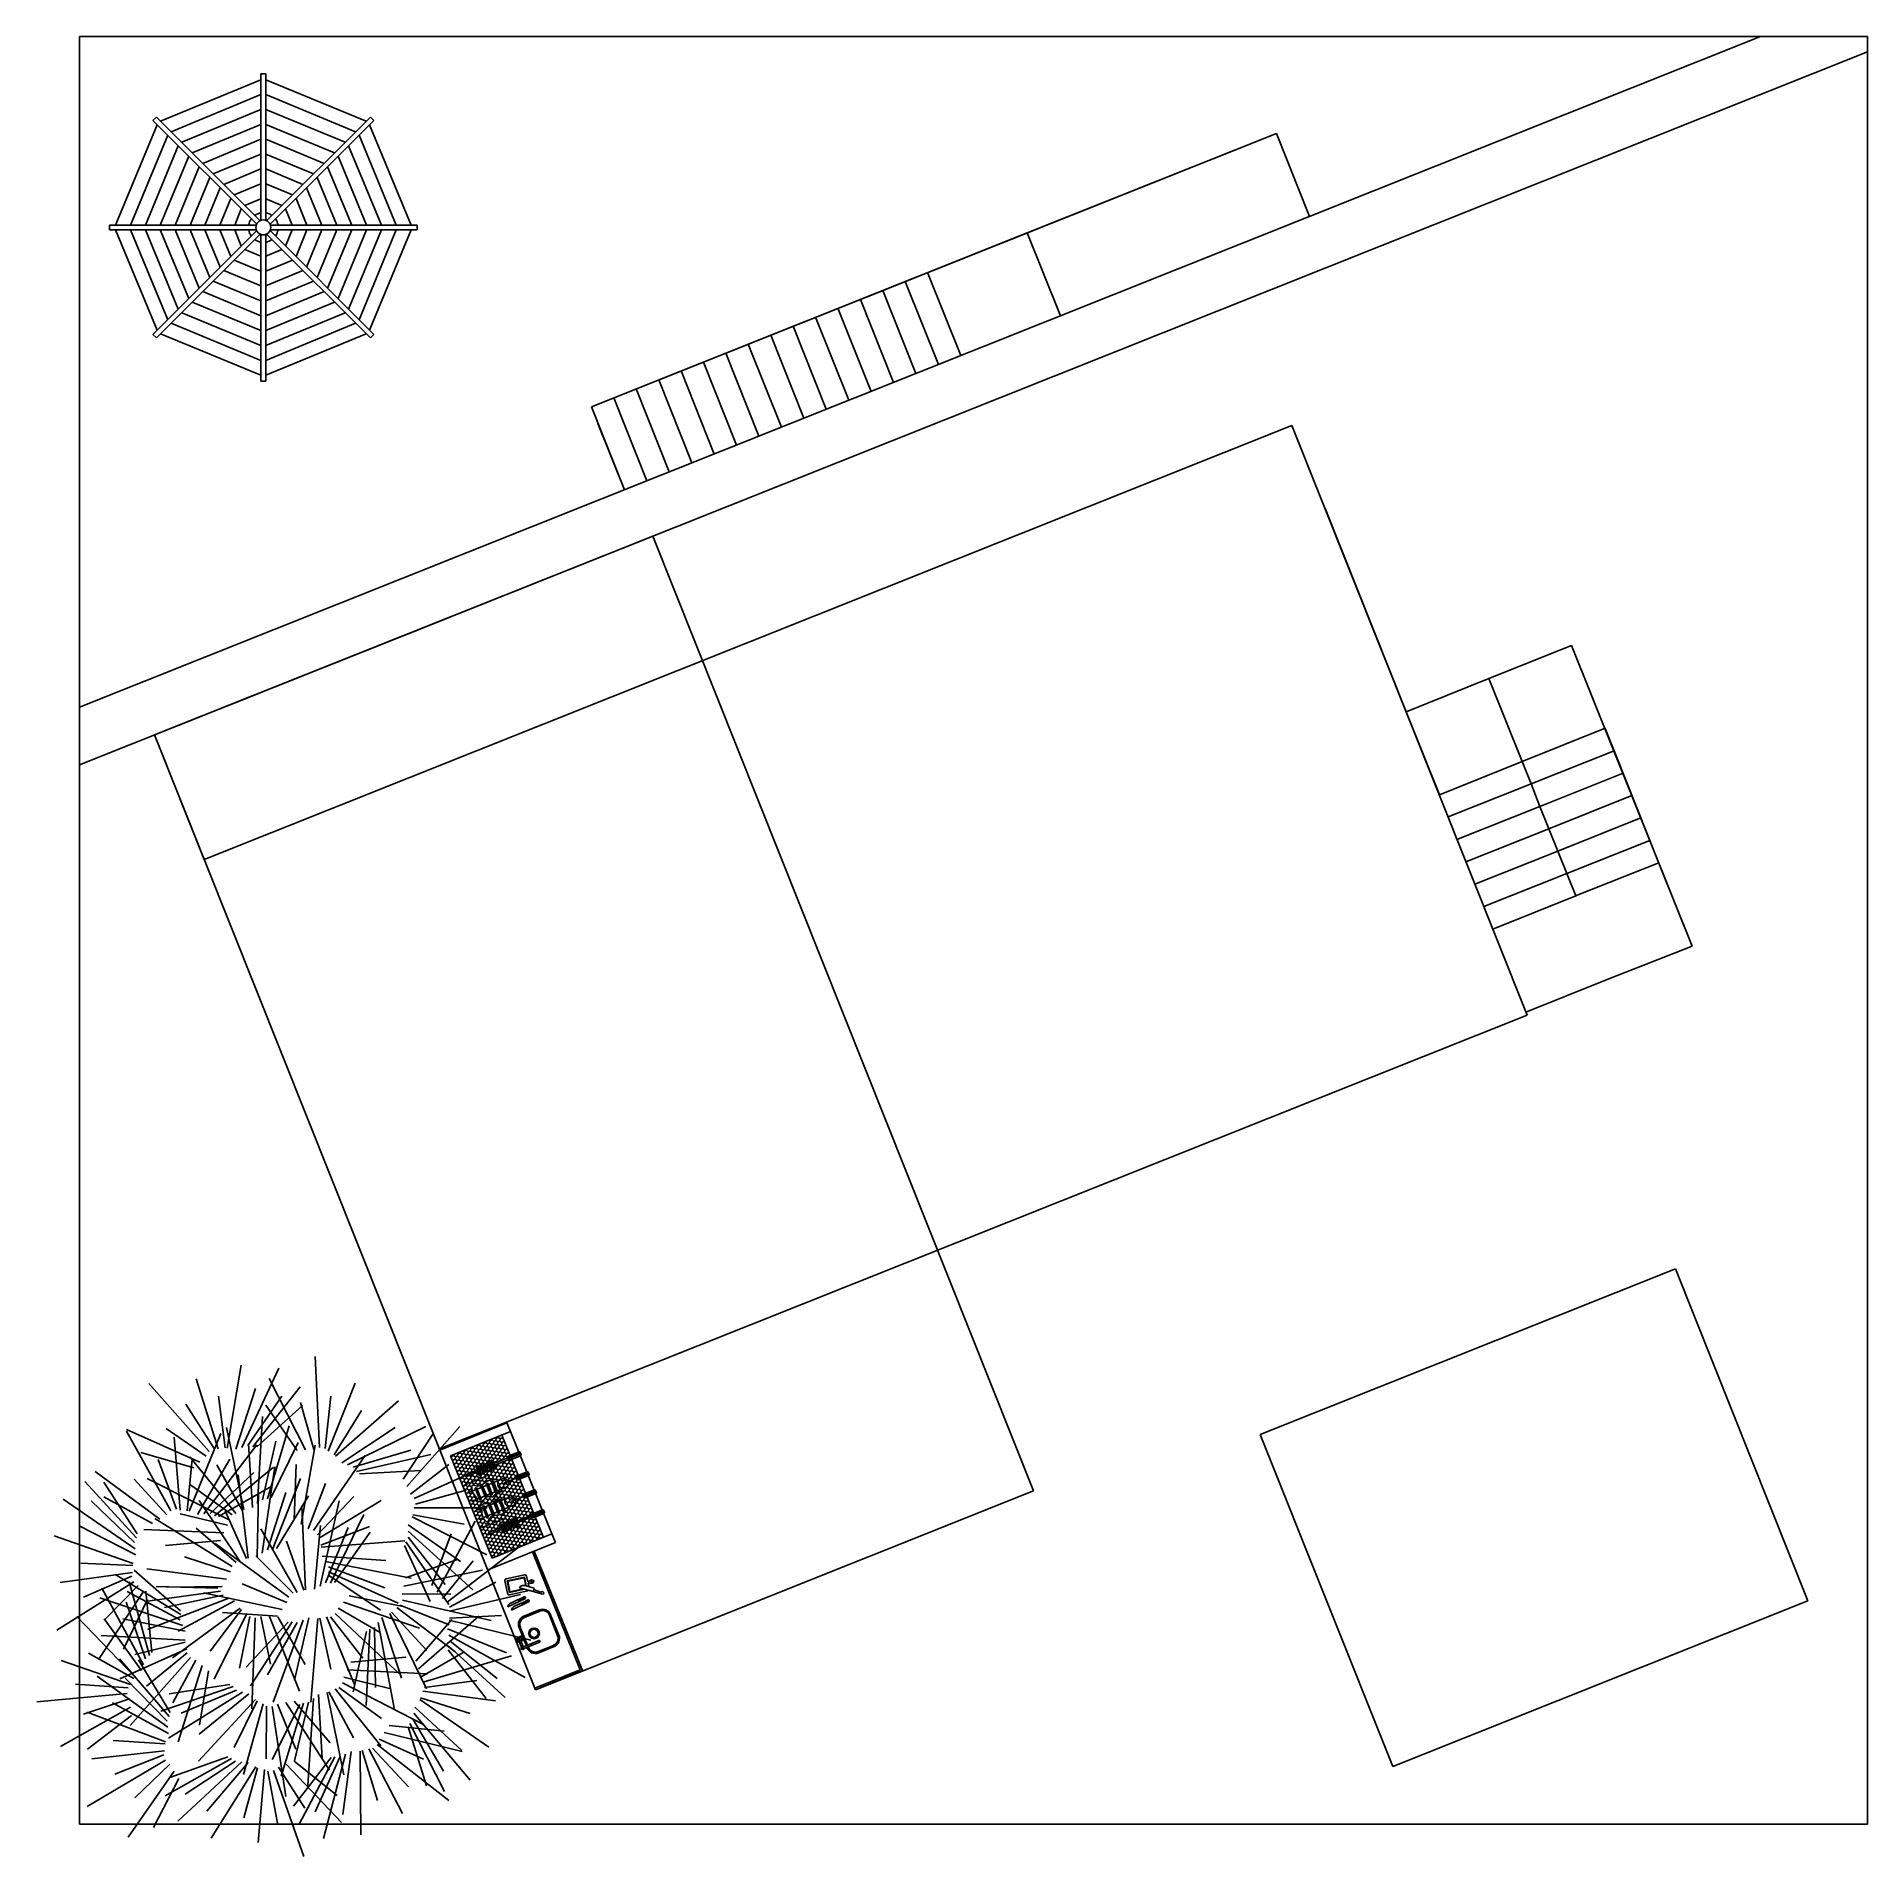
# Model space of a CAD drawing. Header units: inches. Extents: x -902 to 12417, y -2973 to 6117.
# Drawn here: x 8807 to 10855, y -2215 to -179 of the extents above; entities that cross this region are included whole.
import ezdxf

# ---------------------------------------------------------------- set-up
doc = ezdxf.new("R2010")
doc.units = ezdxf.units.IN
doc.header["$MEASUREMENT"] = 0
doc.linetypes.add('HIDDEN2', pattern=[0.1875, 0.125, -0.0625])
doc.linetypes.add('TRATTEGGIATA2', pattern=[9.525, 6.35, -3.175])
for name, color, linetype in [('ARREDAMENTO', 255, 'Continuous'), ('ARREDI_interni', 165, 'Continuous'), ('Layer1', 1, 'Continuous'), ('MURATURA', 5, 'Continuous'), ('PROIEZIONI', 145, 'Continuous'), ('PROIEZIONI_finissime', 251, 'Continuous'), ('PROIEZIONI_tratteggiate', 1, 'TRATTEGGIATA2')]:
    doc.layers.add(name, color=color, linetype=linetype)
doc.layers.add('PIANTE', color=7, linetype='Continuous', true_color=0x007a00)

# ---------------------------------------------------------------- blocks, each defined once
blk = doc.blocks.new('albero')
for p, q in [((69.828, 34.754), (69.986, 35.68)), ((69.994, 34.761), (70.406, 35.646)), ((70.862, 34.76), (70.815, 35.777)), ((69.627, 34.716), (68.951, 35.476)), ((69.728, 34.746), (69.484, 35.528)), ((70.116, 34.768), (70.644, 35.44)), ((70.707, 34.732), (70.3, 35.533)), ((70.959, 34.72), (71.261, 35.481)), ((69.684, 34.747), (69.365, 35.243)), ((69.806, 34.755), (69.733, 35.333)), ((69.927, 34.74), (70.145, 35.421)), ((70.061, 34.781), (70.442, 35.335)), ((70.16, 34.767), (70.671, 35.229)), ((70.613, 34.725), (70.26, 35.232)), ((70.8, 34.739), (70.65, 35.262)), ((70.925, 34.749), (70.99, 35.335)), ((71.042, 34.664), (71.747, 35.283)), ((70.169, 34.132), (70.225, 35.107)), ((71.025, 34.678), (71.332, 35.173)), ((69.524, 34.597), (68.704, 34.963)), ((69.2, 34.052), (68.704, 34.941)), ((69.593, 34.661), (69.147, 34.973)), ((69.305, 34.06), (69.236, 34.876)), ((69.404, 34.046), (69.759, 34.915)), ((70.017, 34.065), (69.822, 34.983)), ((70.223, 34.175), (70.373, 34.831)), ((70.279, 34.184), (70.522, 35.003)), ((70.321, 34.199), (70.625, 34.817)), ((71.11, 34.59), (71.708, 34.982)), ((71.175, 34.564), (72.052, 34.993)), ((71.797, 34.406), (72.138, 34.921)), ((71.838, 34.322), (72.433, 34.995)), ((69.456, 34.532), (68.863, 34.704)), ((69.262, 34.071), (69.058, 34.624)), ((69.382, 34.052), (69.437, 34.631)), ((69.927, 34.02), (69.411, 34.657)), ((69.498, 34.011), (69.858, 34.628)), ((69.568, 34.016), (70.162, 34.791)), ((70.114, 34.088), (70.066, 34.801)), ((70.656, 33.901), (70.814, 34.786)), ((70.796, 33.83), (71.372, 34.67)), ((71.24, 34.538), (71.884, 34.729)), ((71.274, 34.493), (72.107, 34.683)), ((69.074, 33.958), (68.352, 34.493)), ((69.154, 34.006), (68.787, 34.407)), ((69.845, 33.955), (68.935, 34.412)), ((69.637, 34.022), (70.129, 34.48)), ((69.688, 33.997), (70.349, 34.539)), ((69.996, 34.057), (69.715, 34.567)), ((70.065, 33.523), (69.951, 34.455)), ((70.222, 33.577), (70.363, 34.543)), ((70.337, 33.619), (70.65, 34.414)), ((70.577, 33.952), (70.601, 34.569)), ((71.308, 34.464), (71.996, 34.502)), ((71.88, 34.237), (72.31, 34.569)), ((71.921, 34.188), (72.849, 34.607)), ((68.813, 33.749), (68.237, 34.38)), ((68.821, 33.792), (68.45, 34.372)), ((68.993, 33.91), (68.451, 34.206)), ((69.885, 34.005), (69.406, 34.348)), ((69.731, 33.987), (70.33, 34.327)), ((70.164, 33.538), (70.178, 34.253)), ((70.281, 33.616), (70.487, 34.256)), ((70.38, 33.631), (70.737, 34.22)), ((70.735, 33.851), (70.93, 34.358)), ((70.84, 33.783), (71.245, 34.211)), ((71.935, 34.125), (72.503, 34.281)), ((68.8, 33.627), (67.995, 34.18)), ((68.791, 33.697), (68.308, 34.164)), ((69.832, 33.891), (69.304, 34.016)), ((69.972, 33.487), (69.514, 34.166)), ((70.044, 33.518), (69.808, 34.05)), ((70.707, 33.168), (70.664, 34.106)), ((70.849, 33.74), (71.55, 34.165)), ((70.868, 33.209), (71.081, 34.162)), ((70.985, 33.243), (71.358, 34.012)), ((71.906, 34.006), (72.479, 33.903)), ((71.92, 34.083), (72.739, 34.083)), ((68.809, 33.558), (68.174, 33.885)), ((69.793, 33.806), (68.895, 33.844)), ((69.884, 33.429), (69.018, 33.964)), ((69.929, 33.475), (69.482, 33.859)), ((70.611, 33.138), (70.205, 33.85)), ((70.806, 33.175), (70.874, 33.887)), ((70.877, 33.666), (71.42, 33.876)), ((70.929, 33.244), (71.182, 33.866)), ((71.029, 33.251), (71.429, 33.811)), ((71.855, 33.895), (72.44, 33.483)), ((71.855, 33.825), (72.577, 33.167)), ((71.898, 33.985), (72.734, 33.558)), ((72.119, 33.215), (72.333, 33.794)), ((72.178, 33.142), (72.602, 33.934)), ((68.779, 33.462), (67.892, 33.771)), ((69.753, 33.721), (69.139, 33.662)), ((70.519, 33.087), (69.696, 33.686)), ((70.685, 33.164), (70.491, 33.713)), ((70.881, 33.645), (71.818, 33.714)), ((71.811, 33.664), (72.1, 33.038)), ((71.826, 33.706), (72.309, 33.002)), ((71.854, 33.755), (72.269, 33.226)), ((72.289, 33.031), (73.097, 33.65)), ((68.775, 33.441), (68.193, 33.464)), ((69.307, 32.934), (68.789, 33.387)), ((69.82, 33.285), (68.929, 33.401)), ((69.866, 33.367), (69.351, 33.537)), ((70.567, 33.13), (70.15, 33.547)), ((70.892, 33.545), (71.605, 33.497)), ((70.928, 33.485), (71.886, 33.298)), ((70.963, 33.425), (71.593, 33.189)), ((71.806, 33.209), (72.686, 33.387)), ((71.824, 33.301), (72.406, 33.506)), ((72.237, 33.069), (72.58, 33.491)), ((68.784, 33.258), (67.922, 32.717)), ((68.771, 33.362), (67.959, 33.251)), ((68.762, 33.319), (68.22, 33.087)), ((68.893, 32.33), (68.426, 33.187)), ((68.832, 33.215), (68.452, 32.827)), ((69.311, 32.89), (68.582, 33.336)), ((68.96, 32.432), (68.733, 33.256)), ((69.724, 33.185), (69.036, 33.206)), ((69.773, 33.204), (69.155, 33.198)), ((70.497, 33.027), (69.995, 33.236)), ((70.964, 33.368), (71.743, 33.017)), ((70.974, 33.325), (71.545, 32.94)), ((72.317, 32.972), (72.834, 33.254)), ((68.885, 33.137), (68.388, 32.389)), ((69.333, 32.769), (68.406, 33.076)), ((68.937, 33.059), (68.67, 32.502)), ((68.917, 32.396), (68.698, 33.031)), ((69.305, 32.833), (68.71, 33.147)), ((69.755, 33.154), (68.909, 33.035)), ((68.987, 32.467), (68.919, 33.153)), ((69.848, 33.075), (68.938, 32.722)), ((69.786, 33.107), (69.128, 32.971)), ((69.911, 33.043), (69.282, 32.704)), ((70.444, 32.949), (69.564, 33.132)), ((71.131, 33.031), (71.98, 32.737)), ((71.194, 33.101), (71.799, 32.981)), ((71.763, 32.994), (72.311, 32.775)), ((71.788, 33.117), (72.331, 33.122)), ((71.791, 33.052), (72.783, 32.826)), ((72.312, 32.928), (73.11, 33.115)), ((68.8, 32.192), (68.149, 32.87)), ((68.87, 32.264), (68.452, 32.844)), ((69.361, 32.705), (68.66, 32.843)), ((69.973, 32.964), (69.217, 32.407)), ((69.988, 32.948), (69.64, 32.482)), ((70.05, 32.901), (69.685, 32.168)), ((70.391, 32.872), (69.775, 32.913)), ((70.081, 32.869), (69.967, 32.291)), ((70.512, 32.806), (70.043, 32.302)), ((70.557, 32.809), (70.089, 32.094)), ((70.144, 32.853), (70.105, 31.836)), ((70.207, 32.868), (70.312, 32.335)), ((70.613, 32.801), (70.281, 32.216)), ((70.301, 32.868), (70.638, 32.035)), ((70.678, 32.827), (70.343, 31.91)), ((70.394, 32.867), (70.703, 32.332)), ((70.743, 32.853), (70.584, 32.156)), ((70.843, 32.848), (70.765, 31.912)), ((70.865, 32.849), (70.987, 32.28)), ((70.941, 32.865), (71.252, 32.107)), ((70.986, 32.867), (71.346, 32.401)), ((71.039, 32.904), (71.778, 32.204)), ((71.069, 32.961), (71.539, 32.689)), ((71.519, 32.803), (71.697, 31.843)), ((71.561, 32.858), (71.779, 32.178)), ((71.65, 32.904), (72.059, 32.059)), ((71.669, 32.917), (72.063, 32.489)), ((71.727, 32.969), (72.379, 32.474)), ((71.938, 32.371), (72.344, 32.836)), ((71.968, 32.282), (72.646, 32.871)), ((72.313, 32.828), (73.225, 32.603)), ((72.315, 32.85), (72.897, 32.881)), ((69.358, 32.605), (68.421, 32.655)), ((69.36, 32.583), (68.795, 32.444)), ((71.387, 32.701), (71.239, 32.028)), ((71.424, 32.726), (71.384, 31.872)), ((71.476, 32.747), (71.487, 32.075)), ((72.292, 32.73), (72.955, 32.463)), ((72.308, 32.662), (73.161, 32.187)), ((72.323, 32.593), (72.848, 32.174)), ((68.747, 32.107), (67.973, 32.375)), ((68.786, 32.175), (68.278, 32.46)), ((69.181, 31.75), (68.623, 32.397)), ((69.378, 32.507), (68.63, 32.173)), ((69.42, 32.41), (68.743, 31.65)), ((69.191, 31.794), (68.836, 32.384)), ((69.382, 32.463), (68.926, 32.089)), ((69.478, 32.382), (69.221, 31.904)), ((71.213, 32.359), (71.828, 32.413)), ((71.998, 32.193), (72.468, 32.465)), ((72.032, 32.138), (73.008, 32.43)), ((72.302, 32.495), (72.726, 31.952)), ((72.306, 32.54), (72.938, 31.964)), ((69.166, 31.629), (68.376, 32.203)), ((69.159, 31.699), (68.688, 32.178)), ((69.55, 32.322), (69.282, 31.465)), ((69.622, 32.262), (69.521, 31.653)), ((71.133, 32.189), (71.66, 32.06)), ((71.173, 32.274), (72.07, 32.229)), ((68.712, 32.008), (67.698, 31.916)), ((68.72, 32.072), (68.131, 32.111)), ((69.896, 32.085), (69.087, 31.81)), ((70.002, 32.024), (69.174, 31.508)), ((69.86, 32.11), (69.179, 32.002)), ((69.935, 32.044), (69.314, 31.788)), ((70.07, 32.005), (69.515, 31.554)), ((70.794, 31.952), (70.73, 30.977)), ((70.85, 31.995), (70.892, 31.282)), ((70.947, 32.018), (71.134, 31.097)), ((70.968, 32.025), (71.244, 31.513)), ((71.037, 32.061), (71.547, 31.421)), ((71.079, 32.076), (71.555, 31.729)), ((71.12, 32.126), (72.026, 31.661)), ((71.993, 31.96), (72.547, 31.782)), ((72.017, 32.034), (72.829, 31.925)), ((72.037, 32.074), (72.621, 32.153)), ((68.746, 31.855), (67.964, 31.413)), ((68.735, 31.948), (68.22, 31.775)), ((69.14, 31.465), (68.262, 31.797)), ((68.757, 31.761), (68.267, 31.386)), ((69.173, 31.56), (68.547, 31.904)), ((70.145, 31.939), (69.507, 31.25)), ((70.163, 31.926), (69.909, 31.403)), ((70.233, 31.891), (70.011, 31.103)), ((70.27, 31.866), (70.266, 31.277)), ((70.642, 31.886), (70.332, 31.27)), ((70.334, 31.862), (70.485, 30.855)), ((70.393, 31.889), (70.596, 31.384)), ((70.683, 31.9), (70.434, 31.083)), ((70.485, 31.905), (70.972, 31.151)), ((70.578, 31.922), (70.981, 31.455)), ((70.739, 31.909), (70.584, 31.254)), ((71.918, 31.787), (72.547, 31.039)), ((71.928, 31.856), (72.453, 31.371)), ((71.983, 31.94), (72.755, 31.406)), ((71.586, 31.573), (72.459, 31.359)), ((71.642, 31.649), (72.256, 31.586)), ((71.854, 31.633), (72.057, 30.975)), ((71.874, 31.673), (72.26, 30.911)), ((71.909, 31.717), (72.25, 31.138)), ((69.129, 31.365), (68.315, 31.275)), ((69.135, 31.443), (68.554, 31.482)), ((71.216, 31.36), (71.122, 30.652)), ((71.316, 31.364), (71.325, 30.425)), ((71.338, 31.368), (71.512, 30.812)), ((71.413, 31.39), (71.792, 30.664)), ((71.456, 31.397), (71.858, 30.965)), ((71.506, 31.438), (72.307, 30.81)), ((71.531, 31.498), (72.024, 31.271)), ((69.14, 31.261), (68.264, 30.742)), ((69.119, 31.322), (68.572, 31.104)), ((69.237, 31.137), (68.72, 30.402)), ((69.186, 31.216), (68.796, 30.839)), ((69.877, 31.282), (69.134, 30.862)), ((69.837, 31.3), (69.189, 31.067)), ((69.993, 31.243), (69.276, 30.581)), ((69.923, 31.25), (69.361, 30.882)), ((70.063, 31.236), (69.602, 30.69)), ((70.149, 31.186), (69.651, 30.39)), ((70.169, 31.177), (70.017, 30.615)), ((70.245, 31.156), (70.174, 30.34)), ((70.285, 31.138), (70.391, 30.558)), ((70.349, 31.146), (70.686, 30.185)), ((70.402, 31.183), (70.696, 30.726)), ((70.49, 31.217), (71.109, 30.566)), ((70.991, 31.292), (70.57, 30.747)), ((70.577, 31.25), (71.061, 30.866)), ((71.035, 31.299), (70.635, 30.544)), ((71.091, 31.296), (70.815, 30.684)), ((71.153, 31.328), (70.906, 30.384)), ((69.287, 31.058), (69.005, 30.508))]:
    blk.add_line(p, q)

msp = doc.modelspace()

# ---------------------------------------------------------------- hatches: boundary and pattern name
at = {"layer": 'ARREDI_interni', "linetype": 'Continuous'}
h = msp.add_hatch(dxfattribs=at)
h.set_pattern_fill('AREIA', color=256, scale=10.305521, angle=517.031, style=0)
h.set_pattern_definition([(247.03097, (749.9846, 7502.494), (-6.4527566, -3.868919), [0, -2.473325, 0, -3.2977666, 0, -5.7710916]), (237.03097, (743.971, 7500.454), (-9.2067515, 0.1985627), [0, -6.3894228, 0, -1.442773, 0, -5.461926]), (227.03097, (746.287, 7503.278), (-10.057119, 1.903777), [0, -4.431374, 0, -2.988601, 0, -6.492478]), (217.03097, (745.668, 7499.175), (-7.6757367, 2.9876455), [0, -5.7710916, 0, -7.3169197, 0, -5.2558156]), (207.03097, (747.3, 7500.386), (-9.177893, 0.7549712), [0, -4.2252635, 0, -3.4008218, 0, -5.8741468]), (197.03097, (746.56, 7495.9986), (-5.3139156, 3.9768856), [0, -1.2366625, 0, -8.1413614, 0, -4.8435947]), (187.03097, (748.273, 7497.399), (-9.6412765, 5.7679245), [0, -1.545828, 0, -4.8435947, 0, -5.5649812]), (177.03097, (750.187, 7499.2743), (-4.2828007, 4.9690422), [0, -2.8855458, 0, -3.2977666, 0, -7.5230301]), (167.03097, (750.8543, 7498.208), (-5.3633987, 6.0998138), [0, -3.7099875, 0, -4.4313739]), (157.03097, (750.074, 7493.726), (-1.6702453, 8.2071836), [0, -5.6680364, 0, -3.1947114, 0, -7.52303]), (147.03097, (752.503, 7502.098), (-0.1145448, 6.8302863), [0, -2.8855458, 0, -5.977202, 0, -6.8016437]), (137.03097, (751.152, 7501.5516), (-2.1775347, 7.9436328), [0, -4.94665, 0, -3.9160979, 0, -5.461926]), (127.03097, (749.801, 7501.005), (0.6941506, 9.6891792), [0, -6.8016437, 0, -2.1641593, 0, -7.8321957]), (117.03097, (748.45, 7500.458), (2.7145756, 6.2441188), [0, -3.9160979, 0, -1.4427729, 0, -8.0383062]), (107.03097, (747.099, 7499.9115), (5.444221, 9.320192), [0, -1.1336073, 0, -5.977202, 0, -4.94665]), (97.03097, (745.748, 7499.365), (6.3887654, 6.2912575), [0, -2.8855458, 0, -3.4008218, 0, -6.5955333]), (87.03097, (744.397, 7498.818), (9.245853, 7.1567924), [0, -6.0802572, 0, -2.473325, 0, -4.2252635]), (77.03097, (743.046, 7498.2714), (6.7267284, 2.575201), [0, -3.9160979, 0, -2.2672146, 0, -7.935251])])
edge = h.paths.add_edge_path()
edge.add_spline(control_points=[(9300, -1782.4), (9299.9, -1781.9), (9299.7, -1780.7), (9298.2, -1779.2), (9299.3, -1777.9), (9300.5, -1777.7), (9301.6, -1778.6), (9301.5, -1779.6), (9301.5, -1780), (9301.5, -1780.5), (9301.7, -1781.1), (9301.8, -1781.7)], knot_values=[0.218439, 0.218439, 0.218439, 0.218439, 0.232834, 0.25541, 0.265878, 0.273958, 0.28858, 0.299952, 0.299952, 0.299952, 0.316687, 0.316687, 0.316687, 0.316687], degree=3, periodic=0)
edge.add_line((9301.8, -1781.7), (9300, -1782.4))
edge = h.paths.add_edge_path()
edge.add_spline(control_points=[(9303.9, -1780.8), (9303.6, -1780.3), (9303.4, -1779.8), (9303, -1779.4), (9302.7, -1779.1), (9302, -1778.5), (9302.1, -1777), (9303.1, -1776.4), (9304.8, -1776.5), (9304.7, -1778.6), (9305.5, -1779.7), (9305.8, -1780.1)], knot_values=[0.218439, 0.218439, 0.218439, 0.218439, 0.235174, 0.235174, 0.235174, 0.246546, 0.261168, 0.269248, 0.279716, 0.302292, 0.316687, 0.316687, 0.316687, 0.316687], degree=3, periodic=0)
edge.add_line((9305.8, -1780.1), (9303.9, -1780.8))
edge = h.paths.add_edge_path()
edge.add_spline(control_points=[(9308, -1779.2), (9307.7, -1778.7), (9307.4, -1778.1), (9307, -1777.7), (9306.8, -1777.4), (9306.1, -1776.8), (9306.2, -1775.4), (9307.2, -1774.7), (9308.8, -1774.9), (9308.8, -1777), (9309.5, -1778), (9309.8, -1778.4)], knot_values=[0.218439, 0.218439, 0.218439, 0.218439, 0.235174, 0.235174, 0.235174, 0.246546, 0.261168, 0.269248, 0.279716, 0.302292, 0.316687, 0.316687, 0.316687, 0.316687], degree=3, periodic=0)
edge.add_line((9309.8, -1778.4), (9308, -1779.2))
edge = h.paths.add_edge_path()
edge.add_spline(control_points=[(9312.2, -1777.4), (9312, -1776.9), (9311.7, -1776.4), (9311.3, -1776), (9311, -1775.7), (9310.3, -1775.1), (9310.5, -1773.7), (9311.5, -1773), (9313.1, -1773.2), (9313.1, -1775.3), (9313.8, -1776.3), (9314.1, -1776.7)], knot_values=[0.218439, 0.218439, 0.218439, 0.218439, 0.235174, 0.235174, 0.235174, 0.246546, 0.261168, 0.269248, 0.279716, 0.302292, 0.316687, 0.316687, 0.316687, 0.316687], degree=3, periodic=0)
edge.add_line((9314.1, -1776.7), (9312.2, -1777.4))
edge = h.paths.add_edge_path()
edge.add_spline(control_points=[(9316.3, -1775.8), (9316, -1775.3), (9315.8, -1774.8), (9315.4, -1774.3), (9315.1, -1774.1), (9314.4, -1773.5), (9314.5, -1772), (9315.5, -1771.3), (9317.2, -1771.5), (9317.1, -1773.6), (9317.9, -1774.6), (9318.2, -1775)], knot_values=[0.218439, 0.218439, 0.218439, 0.218439, 0.235174, 0.235174, 0.235174, 0.246546, 0.261168, 0.269248, 0.279716, 0.302292, 0.316687, 0.316687, 0.316687, 0.316687], degree=3, periodic=0)
edge.add_line((9318.2, -1775), (9316.3, -1775.8))
edge = h.paths.add_edge_path()
edge.add_spline(control_points=[(9318.2, -1775), (9318.2, -1775.2), (9318.6, -1775.7), (9318.8, -1776.3), (9319, -1776.8)], knot_values=[0.081513, 0.081513, 0.081513, 0.081513, 0.085273, 0.100566, 0.100566, 0.100566, 0.100566], degree=3, periodic=0)
edge.add_line((9319, -1776.8), (9317.3, -1777.5))
edge.add_spline(control_points=[(9317.3, -1777.5), (9317.1, -1777.1), (9316.7, -1776.5), (9316.4, -1776), (9316.3, -1775.8)], knot_values=[0.199495, 0.199495, 0.199495, 0.199495, 0.213574, 0.218439, 0.218439, 0.218439, 0.218439], degree=3, periodic=0)
edge.add_line((9316.3, -1775.8), (9318.2, -1775))
edge = h.paths.add_edge_path()
edge.add_spline(control_points=[(9314.1, -1776.7), (9314.2, -1776.8), (9314.5, -1777.3), (9314.7, -1778), (9315, -1778.5)], knot_values=[0.081513, 0.081513, 0.081513, 0.081513, 0.085273, 0.100566, 0.100566, 0.100566, 0.100566], degree=3, periodic=0)
edge.add_line((9315, -1778.5), (9313.3, -1779.1))
edge.add_spline(control_points=[(9313.3, -1779.1), (9313, -1778.7), (9312.6, -1778.2), (9312.3, -1777.6), (9312.2, -1777.4)], knot_values=[0.199495, 0.199495, 0.199495, 0.199495, 0.213574, 0.218439, 0.218439, 0.218439, 0.218439], degree=3, periodic=0)
edge.add_line((9312.2, -1777.4), (9314.1, -1776.7))
edge = h.paths.add_edge_path()
edge.add_spline(control_points=[(9309.8, -1778.4), (9309.9, -1778.5), (9310.2, -1779.1), (9310.5, -1779.7), (9310.7, -1780.2)], knot_values=[0.081513, 0.081513, 0.081513, 0.081513, 0.085273, 0.100566, 0.100566, 0.100566, 0.100566], degree=3, periodic=0)
edge.add_line((9310.7, -1780.2), (9309, -1780.9))
edge.add_spline(control_points=[(9309, -1780.9), (9308.8, -1780.4), (9308.3, -1779.9), (9308, -1779.3), (9308, -1779.2)], knot_values=[0.199495, 0.199495, 0.199495, 0.199495, 0.213574, 0.218439, 0.218439, 0.218439, 0.218439], degree=3, periodic=0)
edge.add_line((9308, -1779.2), (9309.8, -1778.4))
edge = h.paths.add_edge_path()
edge.add_spline(control_points=[(9305.8, -1780.1), (9305.8, -1780.2), (9306.2, -1780.7), (9306.4, -1781.4), (9306.6, -1781.8)], knot_values=[0.081513, 0.081513, 0.081513, 0.081513, 0.085273, 0.100566, 0.100566, 0.100566, 0.100566], degree=3, periodic=0)
edge.add_line((9306.6, -1781.8), (9304.9, -1782.5))
edge.add_spline(control_points=[(9304.9, -1782.5), (9304.7, -1782.1), (9304.3, -1781.6), (9304, -1781), (9303.9, -1780.8)], knot_values=[0.199495, 0.199495, 0.199495, 0.199495, 0.213574, 0.218439, 0.218439, 0.218439, 0.218439], degree=3, periodic=0)
edge.add_line((9303.9, -1780.8), (9305.8, -1780.1))
edge = h.paths.add_edge_path()
edge.add_spline(control_points=[(9301.8, -1781.7), (9301.9, -1781.8), (9302.1, -1782.5), (9302.1, -1783.1), (9302.3, -1783.6)], knot_values=[0.199495, 0.199495, 0.199495, 0.199495, 0.204361, 0.218439, 0.218439, 0.218439, 0.218439], degree=3, periodic=0)
edge.add_line((9302.3, -1783.6), (9300.6, -1784.3))
edge.add_spline(control_points=[(9300.6, -1784.3), (9300.4, -1783.8), (9300.1, -1783.2), (9300, -1782.5), (9300, -1782.4)], knot_values=[0.081513, 0.081513, 0.081513, 0.081513, 0.096806, 0.100566, 0.100566, 0.100566, 0.100566], degree=3, periodic=0)
edge.add_line((9300, -1782.4), (9301.8, -1781.7))
h = msp.add_hatch(dxfattribs=at)
h.set_pattern_fill('AREIA', color=256, scale=6.183312, angle=517.031, style=0)
h.set_pattern_definition([(247.03097, (751.912, 7502.3936), (-3.871654, -2.3213514), [0, -1.483995, 0, -1.97866, 0, -3.46265496]), (237.03097, (748.304, 7501.1694), (-5.5240509, 0.1191376), [0, -3.8336537, 0, -0.8656637, 0, -3.2771556]), (227.03097, (749.6935, 7502.8637), (-6.0342713, 1.142266), [0, -2.6588243, 0, -1.7931606, 0, -3.8954868]), (217.03097, (749.3218, 7500.402), (-4.605442, 1.7925873), [0, -3.462655, 0, -4.3901518, 0, -3.1534893]), (207.03097, (750.3013, 7501.1287), (-5.50673576, 0.4529827), [0, -2.5351581, 0, -2.0404931, 0, -3.5244881]), (197.03097, (749.857, 7498.4963), (-3.1883494, 2.3861314), [0, -0.7419975, 0, -4.8848168, 0, -2.90615684]), (187.03097, (750.885, 7499.3367), (-5.7847659, 3.4607547), [0, -0.9274969, 0, -2.90615684, 0, -3.3389887]), (177.03097, (752.0333, 7500.4617), (-2.5696804, 2.9814253), [0, -1.7313275, 0, -1.97866, 0, -4.5138181]), (167.03097, (752.4337, 7499.822), (-3.21803924, 3.65988826), [0, -2.2259925, 0, -2.65882434]), (157.03097, (751.9655, 7497.1326), (-1.0021472, 4.9243101), [0, -3.4008218, 0, -1.9168269, 0, -4.5138181]), (147.03097, (753.423, 7502.156), (-0.0687269, 4.0981718), [0, -1.7313275, 0, -3.5863212, 0, -4.0809862]), (137.03097, (752.6124, 7501.828), (-1.30652084, 4.7661797), [0, -2.96798997, 0, -2.3496587, 0, -3.2771556]), (127.03097, (751.802, 7501.5), (0.4164903, 5.8135075), [0, -4.0809862, 0, -1.2984956, 0, -4.6993174]), (117.03097, (750.9912, 7501.172), (1.6287454, 3.74647126), [0, -2.3496587, 0, -0.86566374, 0, -4.8229837]), (107.03097, (750.1806, 7500.844), (3.2665325, 5.5921153), [0, -0.6801644, 0, -3.5863212, 0, -2.96799]), (97.03097, (749.37, 7500.516), (3.8332592, 3.7747545), [0, -1.7313275, 0, -2.0404931, 0, -3.95731995]), (87.03097, (748.5594, 7500.188), (5.5475118, 4.2940754), [0, -3.6481543, 0, -1.483995, 0, -2.5351581]), (77.03097, (747.749, 7499.86), (4.0360371, 1.5451206), [0, -2.3496587, 0, -1.3603287, 0, -4.7611506])])
edge = h.paths.add_edge_path()
edge.add_spline(control_points=[(9302.3, -1783.6), (9302.3, -1783.9), (9302.7, -1784.7), (9304.1, -1785.8), (9303.6, -1787.6), (9302.6, -1788.2), (9301.3, -1788), (9301, -1786.3), (9300.8, -1785), (9300.6, -1784.4), (9300.6, -1784.3)], knot_values=[0.100566, 0.100566, 0.100566, 0.100566, 0.108971, 0.128052, 0.145577, 0.153152, 0.16219, 0.178913, 0.195967, 0.199495, 0.199495, 0.199495, 0.199495], degree=3, periodic=0)
edge.add_line((9300.6, -1784.3), (9302.3, -1783.6))
edge = h.paths.add_edge_path()
edge.add_spline(control_points=[(9306.6, -1781.8), (9306.7, -1781.9), (9307, -1782.6), (9307.7, -1783.6), (9308.7, -1785), (9307.9, -1786.1), (9306.8, -1786.3), (9305.1, -1785.3), (9305.4, -1783.6), (9305.1, -1782.8), (9304.9, -1782.5)], knot_values=[0.100566, 0.100566, 0.100566, 0.100566, 0.104094, 0.121148, 0.137871, 0.146909, 0.154484, 0.172009, 0.19109, 0.199495, 0.199495, 0.199495, 0.199495], degree=3, periodic=0)
edge.add_line((9304.9, -1782.5), (9306.6, -1781.8))
edge = h.paths.add_edge_path()
edge.add_spline(control_points=[(9310.7, -1780.2), (9310.7, -1780.3), (9311, -1780.9), (9311.7, -1781.9), (9312.8, -1783.3), (9312, -1784.4), (9310.8, -1784.7), (9309.2, -1783.7), (9309.5, -1782), (9309.1, -1781.1), (9309, -1780.9)], knot_values=[0.100566, 0.100566, 0.100566, 0.100566, 0.104094, 0.121148, 0.137871, 0.146909, 0.154484, 0.172009, 0.19109, 0.199495, 0.199495, 0.199495, 0.199495], degree=3, periodic=0)
edge.add_line((9309, -1780.9), (9310.7, -1780.2))
edge = h.paths.add_edge_path()
edge.add_spline(control_points=[(9315, -1778.5), (9315, -1778.6), (9315.3, -1779.2), (9316, -1780.2), (9317, -1781.6), (9316.3, -1782.7), (9315.1, -1783), (9313.5, -1782), (9313.8, -1780.2), (9313.4, -1779.4), (9313.3, -1779.1)], knot_values=[0.100566, 0.100566, 0.100566, 0.100566, 0.104094, 0.121148, 0.137871, 0.146909, 0.154484, 0.172009, 0.19109, 0.199495, 0.199495, 0.199495, 0.199495], degree=3, periodic=0)
edge.add_line((9313.3, -1779.1), (9315, -1778.5))
edge = h.paths.add_edge_path()
edge.add_spline(control_points=[(9319, -1776.8), (9319.1, -1776.9), (9319.4, -1777.6), (9320.1, -1778.5), (9321.1, -1780), (9320.3, -1781), (9319.2, -1781.3), (9317.5, -1780.3), (9317.8, -1778.6), (9317.5, -1777.7), (9317.3, -1777.5)], knot_values=[0.100566, 0.100566, 0.100566, 0.100566, 0.104094, 0.121148, 0.137871, 0.146909, 0.154484, 0.172009, 0.19109, 0.199495, 0.199495, 0.199495, 0.199495], degree=3, periodic=0)
edge.add_line((9317.3, -1777.5), (9319, -1776.8))
h = msp.add_hatch(dxfattribs=at)
h.set_pattern_fill('STEEL', color=256, scale=30.916562, angle=517.031, style=0)
h.set_pattern_definition([(202.03097, (744.952, 7536.3947), (-1.4496301, 3.5823841), []), (202.03097, (743.173, 7537.1488), (-1.4496301, 3.5823841), [])])
h.paths.add_polyline_path([(9336.1, -1771.2), (9334.4, -1767), (9346.5, -1762, -0.414214), (9347.9, -1762.6), (9348.8, -1764.9, -0.414214), (9348.2, -1766.3)])
h = msp.add_hatch(dxfattribs=at)
h.set_pattern_fill('STEEL', color=256, scale=30.916562, angle=517.031, style=0)
h.set_pattern_definition([(202.03097, (753.9176, 7514.2385), (-1.4496301, 3.5823841), []), (202.03097, (752.1385, 7514.9925), (-1.4496301, 3.5823841), [])])
h.paths.add_polyline_path([(9345.1, -1793.3), (9343.4, -1789.1), (9355.5, -1784.2, -0.414214), (9356.8, -1784.8), (9357.8, -1787.1, -0.414214), (9357.2, -1788.4)])
h = msp.add_hatch(dxfattribs=at)
h.set_pattern_fill('STEEL', color=256, scale=30.916562, angle=517.031, style=0)
h.set_pattern_definition([(202.03097, (9650.889, -14472.314), (1.4496301, -3.5823841), []), (202.03097, (9650.1348, -14474.093), (1.4496301, -3.5823841), [])])
h.paths.add_polyline_path([(9351.6, -1809.4), (9353.3, -1813.6), (9365.4, -1808.7, 0.414214), (9366, -1807.4), (9365, -1805.1, 0.414214), (9363.7, -1804.5)])
h = msp.add_hatch(dxfattribs=at)
h.set_pattern_fill('AREIA', color=256, scale=6.183312, angle=517.031, style=0)
h.set_pattern_definition([(157.03097, (9641.2102, -14465.197), (-4.39647613, -1.02438984), [0, -1.483995, 0, -1.97866, 0, -3.46265496]), (167.03097, (9637.766, -14466.8266), (-3.8866664, -3.9272326), [0, -3.8336537, 0, -0.8656637, 0, -3.2771556]), (177.03097, (9639.943, -14467.0777), (-3.541785, -5.0172664), [0, -2.6588243, 0, -1.7931606, 0, -3.8954868]), (187.03097, (9637.964, -14465.5673), (-2.0627882, -4.4909209), [0, -3.462655, 0, -4.3901518, 0, -3.1534893]), (197.03097, (9639.173, -14465.4082), (-3.64205617, -4.1550883), [0, -2.5351581, 0, -2.0404931, 0, -3.5244881]), (207.03097, (9637.0233, -14463.8255), (-0.63171015, -3.9319381), [0, -0.7419975, 0, -4.8848168, 0, -2.90615684]), (217.03097, (9638.3463, -14463.7146), (-1.7501337, -6.5097904), [0, -0.9274969, 0, -2.90615684, 0, -3.3389887]), (227.03097, (9639.954, -14463.7244), (0.2268468, -3.929465), [0, -1.7313275, 0, -1.97866, 0, -4.5138181]), (237.03097, (9639.7967, -14462.9862), (0.23277095, -4.8678924), [0, -2.2259925, 0, -2.65882434]), (247.03097, (9637.59, -14461.3793), (2.7044093, -4.235481), [0, -3.4008218, 0, -1.9168269, 0, -4.5138181]), (257.03097, (9642.131, -14463.9755), (2.8006283, -2.9926938), [0, -1.7313275, 0, -3.5863212, 0, -4.0809862]), (267.03097, (9641.3203, -14464.3035), (2.3757204, -4.3335226), [0, -2.96798997, 0, -2.3496587, 0, -3.2771556]), (277.03097, (9640.5097, -14464.6315), (4.3422053, -3.8878769), [0, -4.0809862, 0, -1.2984956, 0, -4.6993174]), (287.03097, (9639.699, -14464.9595), (3.7758271, -1.5594833), [0, -2.3496587, 0, -0.86566374, 0, -4.8229837]), (297.03097, (9638.8885, -14465.2875), (6.2362485, -1.7467662), [0, -0.6801644, 0, -3.5863212, 0, -2.96799]), (307.03097, (9638.078, -14465.6156), (5.3796344, -0.0467099), [0, -1.7313275, 0, -2.0404931, 0, -3.95731995]), (317.03097, (9637.267, -14465.9436), (6.9726307, 0.7722645), [0, -3.6481543, 0, -1.483995, 0, -2.5351581]), (327.03097, (9636.4567, -14466.2716), (3.9747813, 1.6964982), [0, -2.3496587, 0, -1.3603287, 0, -4.7611506])])
edge = h.paths.add_edge_path()
edge.add_spline(control_points=[(9327.6, -1846.2), (9327.5, -1845.9), (9327.1, -1845.1), (9327.4, -1843.4), (9325.8, -1842.3), (9324.6, -1842.6), (9323.8, -1843.7), (9324.8, -1845.1), (9325.6, -1846.1), (9325.9, -1846.8), (9325.9, -1846.9)], knot_values=[0.100566, 0.100566, 0.100566, 0.100566, 0.108971, 0.128052, 0.145577, 0.153152, 0.16219, 0.178913, 0.195967, 0.199495, 0.199495, 0.199495, 0.199495], degree=3, periodic=0)
edge.add_line((9325.9, -1846.9), (9327.6, -1846.2))
edge = h.paths.add_edge_path()
edge.add_spline(control_points=[(9331.9, -1844.4), (9331.9, -1844.3), (9331.7, -1843.6), (9331.5, -1842.4), (9331.3, -1840.7), (9330, -1840.4), (9328.9, -1841.1), (9328.4, -1842.9), (9329.8, -1844), (9330.2, -1844.8), (9330.3, -1845.1)], knot_values=[0.100566, 0.100566, 0.100566, 0.100566, 0.104094, 0.121148, 0.137871, 0.146909, 0.154484, 0.172009, 0.19109, 0.199495, 0.199495, 0.199495, 0.199495], degree=3, periodic=0)
edge.add_line((9330.3, -1845.1), (9331.9, -1844.4))
edge = h.paths.add_edge_path()
edge.add_spline(control_points=[(9336, -1842.8), (9336, -1842.7), (9335.7, -1842), (9335.6, -1840.8), (9335.3, -1839.1), (9334, -1838.8), (9333, -1839.4), (9332.5, -1841.3), (9333.9, -1842.3), (9334.2, -1843.2), (9334.3, -1843.5)], knot_values=[0.100566, 0.100566, 0.100566, 0.100566, 0.104094, 0.121148, 0.137871, 0.146909, 0.154484, 0.172009, 0.19109, 0.199495, 0.199495, 0.199495, 0.199495], degree=3, periodic=0)
edge.add_line((9334.3, -1843.5), (9336, -1842.8))
edge = h.paths.add_edge_path()
edge.add_spline(control_points=[(9340.3, -1841), (9340.2, -1840.9), (9340, -1840.3), (9339.9, -1839.1), (9339.6, -1837.3), (9338.3, -1837.1), (9337.2, -1837.7), (9336.8, -1839.5), (9338.2, -1840.6), (9338.5, -1841.4), (9338.6, -1841.7)], knot_values=[0.100566, 0.100566, 0.100566, 0.100566, 0.104094, 0.121148, 0.137871, 0.146909, 0.154484, 0.172009, 0.19109, 0.199495, 0.199495, 0.199495, 0.199495], degree=3, periodic=0)
edge.add_line((9338.6, -1841.7), (9340.3, -1841))
edge = h.paths.add_edge_path()
edge.add_spline(control_points=[(9344.3, -1839.4), (9344.3, -1839.3), (9344.1, -1838.6), (9343.9, -1837.4), (9343.7, -1835.7), (9342.4, -1835.4), (9341.3, -1836.1), (9340.8, -1837.9), (9342.3, -1838.9), (9342.6, -1839.8), (9342.7, -1840.1)], knot_values=[0.100566, 0.100566, 0.100566, 0.100566, 0.104094, 0.121148, 0.137871, 0.146909, 0.154484, 0.172009, 0.19109, 0.199495, 0.199495, 0.199495, 0.199495], degree=3, periodic=0)
edge.add_line((9342.7, -1840.1), (9344.3, -1839.4))
h = msp.add_hatch(dxfattribs=at)
h.set_pattern_fill('AREIA', color=256, scale=10.305521, angle=517.031, style=0)
h.set_pattern_definition([(157.03097, (9639.895, -14466.6096), (-7.3274602, -1.7073164), [0, -2.473325, 0, -3.2977666, 0, -5.7710916]), (167.03097, (9634.155, -14469.3255), (-6.4777774, -6.5453877), [0, -6.3894228, 0, -1.442773, 0, -5.461926]), (177.03097, (9637.783, -14469.744), (-5.902975, -8.3621106), [0, -4.431374, 0, -2.988601, 0, -6.492478]), (187.03097, (9634.485, -14467.227), (-3.4379804, -7.484868), [0, -5.7710916, 0, -7.3169197, 0, -5.2558156]), (197.03097, (9636.5, -14466.9615), (-6.0700936, -6.9251472), [0, -4.2252635, 0, -3.4008218, 0, -5.8741468]), (207.03097, (9632.917, -14464.3236), (-1.0528503, -6.55323), [0, -1.2366625, 0, -8.1413614, 0, -4.8435947]), (217.03097, (9635.122, -14464.139), (-2.9168894, -10.8496507), [0, -1.545828, 0, -4.8435947, 0, -5.5649812]), (227.03097, (9637.8014, -14464.155), (0.378078, -6.5491083), [0, -2.8855458, 0, -3.2977666, 0, -7.5230301]), (237.03097, (9637.5393, -14462.925), (0.3879516, -8.113154), [0, -3.7099875, 0, -4.4313739]), (247.03097, (9633.8615, -14460.247), (4.507349, -7.059135), [0, -5.6680364, 0, -3.1947114, 0, -7.52303]), (257.03097, (9641.4296, -14464.5737), (4.6677138, -4.987823), [0, -2.8855458, 0, -5.977202, 0, -6.8016437]), (267.03097, (9640.0786, -14465.1204), (3.959534, -7.2225377), [0, -4.94665, 0, -3.9160979, 0, -5.461926]), (277.03097, (9638.7276, -14465.667), (7.237009, -6.479795), [0, -6.8016437, 0, -2.1641593, 0, -7.8321957]), (287.03097, (9637.3766, -14466.214), (6.2930452, -2.5991388), [0, -3.9160979, 0, -1.4427729, 0, -8.0383062]), (297.03097, (9636.0256, -14466.7605), (10.3937476, -2.911277), [0, -1.1336073, 0, -5.977202, 0, -4.94665]), (307.03097, (9634.6746, -14467.307), (8.9660573, -0.0778498), [0, -2.8855458, 0, -3.4008218, 0, -6.5955333]), (317.03097, (9633.324, -14467.854), (11.621051, 1.2871075), [0, -6.0802572, 0, -2.473325, 0, -4.2252635]), (327.03097, (9631.9726, -14468.4005), (6.6246355, 2.827497), [0, -3.9160979, 0, -2.2672146, 0, -7.935251])])
edge = h.paths.add_edge_path()
edge.add_spline(control_points=[(9326.8, -1848.6), (9327, -1849), (9327.8, -1850.1), (9327.7, -1852.2), (9329.4, -1852.3), (9330.4, -1851.7), (9330.5, -1850.2), (9329.8, -1849.6), (9329.5, -1849.3), (9329.1, -1848.9), (9328.9, -1848.4), (9328.6, -1847.9)], knot_values=[0.218439, 0.218439, 0.218439, 0.218439, 0.232834, 0.25541, 0.265878, 0.273958, 0.28858, 0.299952, 0.299952, 0.299952, 0.316687, 0.316687, 0.316687, 0.316687], degree=3, periodic=0)
edge.add_line((9328.6, -1847.9), (9326.8, -1848.6))
edge = h.paths.add_edge_path()
edge.add_spline(control_points=[(9330.7, -1847), (9330.9, -1847.6), (9331, -1848.1), (9331, -1848.7), (9331, -1849.1), (9331, -1850), (9332.1, -1851), (9333.2, -1850.8), (9334.3, -1849.5), (9332.8, -1848), (9332.6, -1846.8), (9332.5, -1846.3)], knot_values=[0.218439, 0.218439, 0.218439, 0.218439, 0.235174, 0.235174, 0.235174, 0.246546, 0.261168, 0.269248, 0.279716, 0.302292, 0.316687, 0.316687, 0.316687, 0.316687], degree=3, periodic=0)
edge.add_line((9332.5, -1846.3), (9330.7, -1847))
edge = h.paths.add_edge_path()
edge.add_spline(control_points=[(9334.7, -1845.4), (9334.9, -1846), (9335.1, -1846.5), (9335.1, -1847.1), (9335.1, -1847.5), (9335, -1848.4), (9336.1, -1849.3), (9337.3, -1849.1), (9338.4, -1847.9), (9336.9, -1846.4), (9336.7, -1845.1), (9336.6, -1844.6)], knot_values=[0.218439, 0.218439, 0.218439, 0.218439, 0.235174, 0.235174, 0.235174, 0.246546, 0.261168, 0.269248, 0.279716, 0.302292, 0.316687, 0.316687, 0.316687, 0.316687], degree=3, periodic=0)
edge.add_line((9336.6, -1844.6), (9334.7, -1845.4))
edge = h.paths.add_edge_path()
edge.add_spline(control_points=[(9339, -1843.7), (9339.2, -1844.2), (9339.4, -1844.8), (9339.4, -1845.3), (9339.4, -1845.7), (9339.3, -1846.7), (9340.4, -1847.6), (9341.6, -1847.4), (9342.6, -1846.1), (9341.2, -1844.6), (9341, -1843.4), (9340.9, -1842.9)], knot_values=[0.218439, 0.218439, 0.218439, 0.218439, 0.235174, 0.235174, 0.235174, 0.246546, 0.261168, 0.269248, 0.279716, 0.302292, 0.316687, 0.316687, 0.316687, 0.316687], degree=3, periodic=0)
edge.add_line((9340.9, -1842.9), (9339, -1843.7))
edge = h.paths.add_edge_path()
edge.add_spline(control_points=[(9343.1, -1842), (9343.3, -1842.6), (9343.4, -1843.1), (9343.4, -1843.7), (9343.4, -1844.1), (9343.4, -1845), (9344.5, -1846), (9345.6, -1845.8), (9346.7, -1844.5), (9345.2, -1843), (9345, -1841.7), (9344.9, -1841.3)], knot_values=[0.218439, 0.218439, 0.218439, 0.218439, 0.235174, 0.235174, 0.235174, 0.246546, 0.261168, 0.269248, 0.279716, 0.302292, 0.316687, 0.316687, 0.316687, 0.316687], degree=3, periodic=0)
edge.add_line((9344.9, -1841.3), (9343.1, -1842))
edge = h.paths.add_edge_path()
edge.add_spline(control_points=[(9344.9, -1841.3), (9344.9, -1841.1), (9344.8, -1840.5), (9344.5, -1839.9), (9344.3, -1839.4)], knot_values=[0.081513, 0.081513, 0.081513, 0.081513, 0.085273, 0.100566, 0.100566, 0.100566, 0.100566], degree=3, periodic=0)
edge.add_line((9344.3, -1839.4), (9342.7, -1840.1))
edge.add_spline(control_points=[(9342.7, -1840.1), (9342.8, -1840.5), (9342.9, -1841.2), (9343, -1841.9), (9343.1, -1842)], knot_values=[0.199495, 0.199495, 0.199495, 0.199495, 0.213574, 0.218439, 0.218439, 0.218439, 0.218439], degree=3, periodic=0)
edge.add_line((9343.1, -1842), (9344.9, -1841.3))
edge = h.paths.add_edge_path()
edge.add_spline(control_points=[(9340.9, -1842.9), (9340.9, -1842.8), (9340.7, -1842.2), (9340.5, -1841.5), (9340.3, -1841)], knot_values=[0.081513, 0.081513, 0.081513, 0.081513, 0.085273, 0.100566, 0.100566, 0.100566, 0.100566], degree=3, periodic=0)
edge.add_line((9340.3, -1841), (9338.6, -1841.7))
edge.add_spline(control_points=[(9338.6, -1841.7), (9338.7, -1842.2), (9338.8, -1842.9), (9339, -1843.5), (9339, -1843.7)], knot_values=[0.199495, 0.199495, 0.199495, 0.199495, 0.213574, 0.218439, 0.218439, 0.218439, 0.218439], degree=3, periodic=0)
edge.add_line((9339, -1843.7), (9340.9, -1842.9))
edge = h.paths.add_edge_path()
edge.add_spline(control_points=[(9336.6, -1844.6), (9336.6, -1844.5), (9336.4, -1843.9), (9336.2, -1843.3), (9336, -1842.8)], knot_values=[0.081513, 0.081513, 0.081513, 0.081513, 0.085273, 0.100566, 0.100566, 0.100566, 0.100566], degree=3, periodic=0)
edge.add_line((9336, -1842.8), (9334.3, -1843.5))
edge.add_spline(control_points=[(9334.3, -1843.5), (9334.4, -1843.9), (9334.5, -1844.6), (9334.7, -1845.2), (9334.7, -1845.4)], knot_values=[0.199495, 0.199495, 0.199495, 0.199495, 0.213574, 0.218439, 0.218439, 0.218439, 0.218439], degree=3, periodic=0)
edge.add_line((9334.7, -1845.4), (9336.6, -1844.6))
edge = h.paths.add_edge_path()
edge.add_spline(control_points=[(9332.5, -1846.3), (9332.5, -1846.2), (9332.4, -1845.5), (9332.1, -1844.9), (9331.9, -1844.4)], knot_values=[0.081513, 0.081513, 0.081513, 0.081513, 0.085273, 0.100566, 0.100566, 0.100566, 0.100566], degree=3, periodic=0)
edge.add_line((9331.9, -1844.4), (9330.3, -1845.1))
edge.add_spline(control_points=[(9330.3, -1845.1), (9330.4, -1845.6), (9330.5, -1846.2), (9330.6, -1846.9), (9330.7, -1847)], knot_values=[0.199495, 0.199495, 0.199495, 0.199495, 0.213574, 0.218439, 0.218439, 0.218439, 0.218439], degree=3, periodic=0)
edge.add_line((9330.7, -1847), (9332.5, -1846.3))
edge = h.paths.add_edge_path()
edge.add_spline(control_points=[(9328.6, -1847.9), (9328.5, -1847.7), (9328.2, -1847.1), (9327.8, -1846.6), (9327.6, -1846.2)], knot_values=[0.199495, 0.199495, 0.199495, 0.199495, 0.204361, 0.218439, 0.218439, 0.218439, 0.218439], degree=3, periodic=0)
edge.add_line((9327.6, -1846.2), (9325.9, -1846.9))
edge.add_spline(control_points=[(9325.9, -1846.9), (9326.1, -1847.3), (9326.4, -1848), (9326.7, -1848.5), (9326.8, -1848.6)], knot_values=[0.081513, 0.081513, 0.081513, 0.081513, 0.096806, 0.100566, 0.100566, 0.100566, 0.100566], degree=3, periodic=0)
edge.add_line((9326.8, -1848.6), (9328.6, -1847.9))
h = msp.add_hatch(dxfattribs=at)
h.set_pattern_fill('STEEL', color=256, scale=30.916562, angle=517.031, style=0)
h.set_pattern_definition([(202.03097, (9659.8545, -14494.47), (1.4496301, -3.5823841), []), (202.03097, (9659.1004, -14496.249), (1.4496301, -3.5823841), [])])
h.paths.add_polyline_path([(9360.6, -1831.6), (9362.3, -1835.8), (9374.4, -1830.9, 0.414214), (9374.9, -1829.5), (9374, -1827.2, 0.414214), (9372.7, -1826.7)])
at = {"layer": 'PROIEZIONI_finissime'}
h = msp.add_hatch(dxfattribs=at)
h.set_pattern_fill('HONEY', color=256, scale=20.611041, angle=202.031, style=0)
h.set_pattern_definition([(202.03097, (6594.1458, 1836.1458), (-2.7454398, -3.5179205), [2.57638, -5.1527604]), (322.03097, (6594.1458, 1836.1458), (4.4193284, -0.6186603), [2.57638, -5.1527604]), (262.03097, (6594.1458, 1836.1458), (1.6738887, -4.1365809), [-5.1527604, 2.57638])])
edge = h.paths.add_edge_path()
edge.add_line((9270, -1766.3), (9316.4, -1881))
edge.add_line((9316.4, -1881), (9373.7, -1857.8))
edge.add_line((9373.7, -1857.8), (9364.5, -1834.9))
edge.add_line((9364.5, -1834.9), (9362.3, -1835.8))
edge.add_line((9362.3, -1835.8), (9361.7, -1834.5))
edge.add_line((9361.7, -1834.5), (9311.6, -1854.8))
edge.add_line((9311.6, -1854.8), (9312.9, -1852.1))
edge.add_line((9312.9, -1852.1), (9361, -1832.7))
edge.add_line((9361, -1832.7), (9360.6, -1831.6))
edge.add_line((9360.6, -1831.6), (9362.8, -1830.7))
edge.add_line((9362.8, -1830.7), (9355.5, -1812.7))
edge.add_line((9355.5, -1812.7), (9353.3, -1813.6))
edge.add_line((9353.3, -1813.6), (9352.4, -1811.5))
edge.add_line((9352.4, -1811.5), (9342.6, -1815.5))
edge.add_arc((9337.8, -1817.5), 5.15, 292.031, 382.031, ccw=False)
edge.add_line((9339.7, -1822.2), (9335, -1824.1))
edge.add_spline(control_points=[(9335, -1824.1), (9335.2, -1824.4), (9335.4, -1825.3), (9331.6, -1830), (9324.2, -1833.6), (9314.5, -1832.5), (9311.3, -1841.1), (9310.1, -1840.2), (9308.5, -1839.1), (9307.1, -1837.5), (9306.2, -1835.8)], knot_values=[0.599005, 0.599005, 0.599005, 0.599005, 0.6088, 0.63952, 0.743602, 0.854269, 0.900685, 0.900685, 0.900685, 0.956261, 0.956261, 0.956261, 0.956261], degree=3, periodic=0)
edge.add_spline(control_points=[(9306.2, -1835.8), (9305.5, -1834.5), (9304.5, -1831.2), (9305.5, -1827.5), (9304.1, -1825.8), (9303.9, -1825.6)], knot_values=[0.055576, 0.055576, 0.055576, 0.055576, 0.097534, 0.14956, 0.156638, 0.156638, 0.156638, 0.156638], degree=3, periodic=0)
edge.add_spline(control_points=[(9303.9, -1825.6), (9303.5, -1825.1), (9301.1, -1822.9), (9307.8, -1818.9), (9312.1, -1820), (9313.5, -1819.7)], knot_values=[0.156638, 0.156638, 0.156638, 0.156638, 0.175574, 0.24227, 0.291439, 0.291439, 0.291439, 0.291439], degree=3, periodic=0)
edge.add_line((9311.6, -1819.5), (9311.7, -1819.7))
edge.add_line((9313.5, -1819.7), (9313.7, -1819.6))
edge.add_spline(control_points=[(9324.1, -1815.4), (9322, -1815.4), (9317.9, -1813.7), (9315.8, -1818.9), (9314, -1819.6), (9313.7, -1819.7)], knot_values=[0.293153, 0.293153, 0.293153, 0.293153, 0.35053, 0.401653, 0.414034, 0.414034, 0.414034, 0.414034], degree=3, periodic=0)
edge.add_line((9317.5, -1816.3), (9317.5, -1816.5))
edge.add_line((9324.1, -1815.4), (9327, -1814.3))
edge.add_spline(control_points=[(9325.7, -1815.2), (9326, -1815.1), (9327.5, -1814.5), (9329.9, -1811.2), (9330.1, -1813.4), (9330.2, -1814.9)], knot_values=[0.42916, 0.42916, 0.42916, 0.42916, 0.435688, 0.472962, 0.510655, 0.510655, 0.510655, 0.510655], degree=3, periodic=0)
edge.add_line((9330.2, -1814.9), (9335.8, -1812.7))
edge.add_arc((9337.8, -1817.5), 5.15, 382.031, 472.031, ccw=False)
edge.add_line((9342.6, -1815.5), (9352.4, -1811.5))
edge.add_line((9352.4, -1811.5), (9351.6, -1809.4))
edge.add_line((9351.6, -1809.4), (9353.8, -1808.5))
edge.add_line((9353.8, -1808.5), (9347.2, -1792.1))
edge.add_line((9347.2, -1792.1), (9345, -1793))
edge.add_line((9345, -1793), (9344.1, -1790.9))
edge.add_line((9344.1, -1790.9), (9334.2, -1794.9))
edge.add_arc((9329.4, -1796.9), 5.15, 292.031, 382.031, ccw=False)
edge.add_line((9331.4, -1801.6), (9325.8, -1803.9))
edge.add_spline(control_points=[(9325.8, -1803.9), (9326.8, -1805.1), (9328.2, -1806.8), (9324.1, -1806.2), (9322.6, -1806.7), (9322.4, -1806.8)], knot_values=[0.42916, 0.42916, 0.42916, 0.42916, 0.466852, 0.504126, 0.510655, 0.510655, 0.510655, 0.510655], degree=3, periodic=0)
edge.add_line((9323.9, -1806.7), (9321, -1807.8))
edge.add_spline(control_points=[(9321, -1807.8), (9319.5, -1809.3), (9317.8, -1813.3), (9312.6, -1811.1), (9310.9, -1811.8), (9310.6, -1812)], knot_values=[0.293153, 0.293153, 0.293153, 0.293153, 0.35053, 0.401653, 0.414034, 0.414034, 0.414034, 0.414034], degree=3, periodic=0)
edge.add_line((9310.6, -1812), (9310.4, -1812.1))
edge.add_spline(control_points=[(9310.4, -1812.1), (9309.2, -1812.9), (9306.9, -1816.6), (9299.3, -1818.5), (9299.5, -1815.2), (9299.5, -1814.5)], knot_values=[0.156638, 0.156638, 0.156638, 0.156638, 0.205806, 0.272502, 0.291439, 0.291439, 0.291439, 0.291439], degree=3, periodic=0)
edge.add_spline(control_points=[(9299.5, -1814.5), (9299.4, -1814.3), (9299.3, -1812.1), (9295.9, -1810.1), (9294.4, -1807.1), (9294, -1805.6)], knot_values=[0.055576, 0.055576, 0.055576, 0.055576, 0.062653, 0.114679, 0.156638, 0.156638, 0.156638, 0.156638], degree=3, periodic=0)
edge.add_spline(control_points=[(9294, -1805.6), (9293.5, -1803.7), (9293.4, -1801.7), (9293.7, -1799.8), (9294, -1798.2), (9302.3, -1802.2), (9308.4, -1794.7), (9316.2, -1792.1), (9322.3, -1792.8), (9322.8, -1793.7), (9322.8, -1794)], knot_values=[0.599005, 0.599005, 0.599005, 0.599005, 0.654581, 0.654581, 0.654581, 0.700996, 0.811663, 0.915745, 0.946465, 0.956261, 0.956261, 0.956261, 0.956261], degree=3, periodic=0)
edge.add_line((9322.8, -1794), (9327.5, -1792.1))
edge.add_arc((9329.4, -1796.9), 5.15, 382.031, 472.031, ccw=False)
edge.add_line((9334.2, -1794.9), (9344.1, -1790.9))
edge.add_line((9344.1, -1790.9), (9343.3, -1788.8))
edge.add_line((9343.3, -1788.8), (9345.5, -1787.9))
edge.add_line((9345.5, -1787.9), (9338.2, -1770))
edge.add_line((9338.2, -1770), (9336, -1770.9))
edge.add_line((9336, -1770.9), (9335.5, -1769.8))
edge.add_line((9335.5, -1769.8), (9287.5, -1789.2))
edge.add_line((9287.5, -1789.2), (9284.7, -1788.3))
edge.add_line((9284.7, -1788.3), (9334.8, -1768))
edge.add_line((9334.8, -1768), (9334.3, -1766.7))
edge.add_line((9334.3, -1766.7), (9336.5, -1765.8))
edge.add_line((9336.5, -1765.8), (9327.4, -1743.2))
edge.add_line((9327.4, -1743.2), (9270, -1766.3))
edge = h.paths.add_edge_path(flags=16)
edge.add_spline(control_points=[(9330.2, -1814.9), (9330.4, -1816.7), (9330.7, -1821.4), (9334.4, -1823), (9335, -1824.1)], knot_values=[0.510655, 0.510655, 0.510655, 0.510655, 0.552304, 0.599005, 0.599005, 0.599005, 0.599005], degree=3, periodic=0)
edge.add_line((9335, -1824.1), (9339.7, -1822.2))
edge.add_arc((9337.8, -1817.5), 5.15, 292.031, 472.031)
edge.add_line((9335.8, -1812.7), (9330.2, -1814.9))
edge = h.paths.add_edge_path(flags=16)
edge.add_line((9327.5, -1792.1), (9322.8, -1794))
edge.add_spline(control_points=[(9322.8, -1794), (9323.1, -1795.2), (9321.6, -1799), (9324.7, -1802.6), (9325.8, -1803.9)], knot_values=[0.510655, 0.510655, 0.510655, 0.510655, 0.557356, 0.599005, 0.599005, 0.599005, 0.599005], degree=3, periodic=0)
edge.add_line((9325.8, -1803.9), (9331.4, -1801.6))
edge.add_arc((9329.4, -1796.9), 5.15, 292.031, 472.031)

# ---------------------------------------------------------------- linework, layer by layer
for p, q in [((8854.8, -178.6), (10854.8, -178.6)), ((8854.8, -2178.6), (8854.8, -178.6)), ((10854.8, -178.6), (10854.8, -2178.6)), ((9803.6, -442.6), (9840.6, -535.5)), ((9434.8, -611.3), (9464.5, -685.6)), ((10248.1, -706.7), (10338.8, -934)), ((10431.4, -896.9), (10523.7, -859.9)), ((10658.7, -1196.1), (10523.7, -859.9)), ((10854.8, -2178.6), (8854.8, -2178.6))]:
    msp.add_line(p, q)
at = {"color": 7, "linetype": 'Continuous'}
for p, q in [((9063.3, -220.2), (9057.8, -220.2)), ((9057.8, -220.2), (9057.8, -384.3)), ((9063.3, -220.2), (9063.3, -384.3)), ((9057.8, -226.9), (8945.6, -273.3)), ((8957.4, -285.1), (9057.8, -243.5)), ((9175.5, -273.3), (9063.3, -226.9)), ((9063.3, -243.5), (9163.7, -285.1)), ((8969.1, -296.8), (9057.8, -260.1)), ((9063.3, -260.1), (9151.9, -296.8)), ((8941.7, -277.2), (8895.2, -389.4)), ((8940.9, -268.6), (8937, -272.5)), ((8937, -272.5), (9053, -388.6)), ((8940.9, -268.6), (9056.9, -384.6)), ((8980.9, -308.6), (9057.8, -276.8)), ((9063.3, -276.8), (9140.1, -308.6)), ((9180.2, -268.6), (9064.1, -384.6)), ((9184.1, -272.5), (9068, -388.6)), ((9225.8, -389.4), (9179.4, -277.2)), ((9184.1, -272.5), (9180.2, -268.6)), ((8911.9, -389.4), (8953.5, -289)), ((8928.5, -389.4), (8965.2, -300.8)), ((8992.7, -320.4), (9057.8, -293.4)), ((9063.3, -293.4), (9128.4, -320.4)), ((9155.8, -300.8), (9192.5, -389.4)), ((9167.6, -289), (9209.2, -389.4)), ((8945.2, -389.4), (8977, -312.5)), ((8961.8, -389.4), (8988.8, -324.3)), ((9004.5, -332.2), (9057.8, -310.1)), ((9016.2, -343.9), (9057.8, -326.7)), ((9063.3, -310.1), (9116.6, -332.2)), ((9063.3, -326.7), (9104.8, -343.9)), ((9132.3, -324.3), (9159.3, -389.4)), ((9144.1, -312.5), (9175.9, -389.4)), ((8978.5, -389.4), (9000.5, -336.1)), ((8995.1, -389.4), (9012.3, -347.8)), ((9028, -355.7), (9057.8, -343.4)), ((9063.3, -343.4), (9093.1, -355.7)), ((9108.8, -347.8), (9126, -389.4)), ((9120.5, -336.1), (9142.6, -389.4)), ((9011.7, -389.4), (9024.1, -359.6)), ((9039.8, -367.5), (9057.8, -360)), ((9063.3, -360), (9081.3, -367.5)), ((9097, -359.6), (9109.3, -389.4)), ((9028.4, -389.4), (9035.8, -371.4)), ((9085.2, -371.4), (9092.7, -389.4)), ((8888.5, -389.4), (8888.5, -394.9)), ((8888.5, -389.4), (9052.7, -389.4)), ((8888.5, -394.9), (9052.7, -394.9)), ((8895.2, -394.9), (8941.7, -507.1)), ((8953.5, -495.3), (8911.9, -394.9)), ((8965.2, -483.5), (8928.5, -394.9)), ((8937, -511.8), (9053, -395.7)), ((8940.9, -515.7), (9056.9, -399.7)), ((8977, -471.8), (8945.2, -394.9)), ((8988.8, -460), (8961.8, -394.9)), ((9000.5, -448.2), (8978.5, -394.9)), ((9012.3, -436.5), (8995.1, -394.9)), ((9024.1, -424.7), (9011.7, -394.9)), ((9035.8, -412.9), (9028.4, -394.9)), ((9057.8, -564.1), (9057.8, -400)), ((9063.3, -564.1), (9063.3, -400)), ((9180.2, -515.7), (9064.1, -399.7)), ((9184.1, -511.8), (9068, -395.7)), ((9232.5, -389.4), (9068.4, -389.4)), ((9232.5, -394.9), (9068.4, -394.9)), ((9092.7, -394.9), (9085.2, -412.9)), ((9109.3, -394.9), (9097, -424.7)), ((9126, -394.9), (9108.8, -436.5)), ((9142.6, -394.9), (9120.5, -448.2)), ((9159.3, -394.9), (9132.3, -460)), ((9175.9, -394.9), (9144.1, -471.8)), ((9192.5, -394.9), (9155.8, -483.5)), ((9209.2, -394.9), (9167.6, -495.3)), ((9179.4, -507.1), (9225.8, -394.9)), ((9232.5, -394.9), (9232.5, -389.4)), ((9057.8, -440.9), (9028, -428.6)), ((9057.8, -424.3), (9039.8, -416.8)), ((9081.3, -416.8), (9063.3, -424.3)), ((9093.1, -428.6), (9063.3, -440.9)), ((9057.8, -457.6), (9016.2, -440.4)), ((9104.8, -440.4), (9063.3, -457.6)), ((9057.8, -490.9), (8992.7, -463.9)), ((9057.8, -474.2), (9004.5, -452.1)), ((9116.6, -452.1), (9063.3, -474.2)), ((9128.4, -463.9), (9063.3, -490.9)), ((9057.8, -524.2), (8969.1, -487.5)), ((9057.8, -507.5), (8980.9, -475.7)), ((9140.1, -475.7), (9063.3, -507.5)), ((9151.9, -487.5), (9063.3, -524.2)), ((8937, -511.8), (8940.9, -515.7)), ((8945.6, -511), (9057.8, -557.4)), ((9057.8, -540.8), (8957.4, -499.2)), ((9163.7, -499.2), (9063.3, -540.8)), ((9063.3, -557.4), (9175.5, -511)), ((9180.2, -515.7), (9184.1, -511.8)), ((9063.3, -564.1), (9057.8, -564.1)), ((9057.8, -564.1), (9063.3, -564.1))]:
    msp.add_line(p, q, dxfattribs=at)
at = {"ltscale": 0.5}
for p, q in [((9753.4, -462.6), (9790.5, -555.5)), ((9778.5, -452.6), (9815.6, -545.5)), ((9703.3, -482.6), (9740.3, -575.5)), ((9728.4, -472.6), (9765.4, -565.5)), ((9653.1, -502.7), (9690.2, -595.5)), ((9678.2, -492.6), (9715.3, -585.5)), ((9603, -522.7), (9640, -615.5)), ((9628, -512.7), (9665.1, -605.5)), ((9527.7, -552.7), (9564.8, -645.6)), ((9552.8, -542.7), (9589.9, -635.6)), ((9577.9, -532.7), (9614.9, -625.5)), ((9477.6, -572.7), (9514.6, -665.6)), ((9502.7, -562.7), (9539.7, -655.6)), ((9452.5, -582.7), (9489.6, -675.6)), ((9434.8, -611.3), (9464.5, -685.6)), ((10338.8, -934), (10431.4, -896.9)), ((10431.4, -896.9), (10468.6, -989.6)), ((10338.8, -934), (10376.1, -1026.8)), ((10561.5, -952.5), (10468.6, -989.6)), ((10574.6, -985.3), (10561.6, -952.8)), ((10571.5, -977.6), (10478.6, -1014.7)), ((10376.1, -1026.8), (10468.6, -989.6)), ((10468.6, -989.6), (10478.6, -1014.7)), ((10581.5, -1002.7), (10488.6, -1039.8)), ((10584.6, -1010.4), (10574.6, -985.3)), ((10478.6, -1014.7), (10385.7, -1051.7)), ((10478.6, -1014.7), (10488.6, -1039.8)), ((10621.6, -1103.2), (10584.6, -1010.4)), ((10488.6, -1039.8), (10395.7, -1076.8)), ((10488.6, -1039.8), (10498.6, -1064.8)), ((10591.5, -1027.8), (10498.6, -1064.8)), ((10498.6, -1064.8), (10405.7, -1101.9)), ((10498.6, -1064.8), (10508.6, -1089.9)), ((10601.5, -1052.8), (10508.6, -1089.9)), ((10611.5, -1077.9), (10518.6, -1115)), ((10508.6, -1089.9), (10415.7, -1127)), ((10508.6, -1089.9), (10518.6, -1115)), ((10528.5, -1139.8), (10621.5, -1103)), ((10621.6, -1103.2), (10658.7, -1196.1)), ((10518.6, -1115), (10425.7, -1152)), ((10518.6, -1115), (10528.6, -1140.1)), ((10528.6, -1140.1), (10435.7, -1177.1)), ((10565.7, -1232.9), (10658.7, -1196.1)), ((10565.7, -1232.9), (10472.8, -1270))]:
    msp.add_line(p, q, dxfattribs=at)
at = {"color": 7, "linetype": 'Continuous'}
msp.add_circle((9060.5, -392.1), 8.32, dxfattribs=at)
for start, end in [(144.594, 170.4055), (99.594, 125.4055), (54.5941, 80.4056), (9.5941, 35.4055), (189.594, 215.4056), (234.594, 260.4055), (279.5941, 305.4055), (324.594, 350.4057)]:
    msp.add_arc((9060.5, -392.1), 16.6, start, end, dxfattribs=at)
at = {"layer": 'ARREDAMENTO'}
for p, q in [((9427.4, -592.7), (9915, -398.2)), ((9952.1, -491), (9915, -398.2)), ((9464.5, -685.6), (9427.4, -592.7))]:
    msp.add_line(p, q, dxfattribs=at)
at = {"layer": 'ARREDI_interni'}
for p, q in [((9327.6, -1792.4), (9289.4, -1807.8)), ((9331.5, -1801.9), (9293.3, -1817.4)), ((9329.6, -1797.1), (9344.2, -1791.2)), ((9335.8, -1812.7), (9297.6, -1828.1)), ((9339.7, -1822.2), (9301.5, -1837.7)), ((9337.8, -1817.5), (9352.4, -1811.5)), ((9361.4, -1873.9), (9414.7, -2005.7)), ((9363.3, -1873.1), (9417.4, -2006.8)), ((9352.8, -1924), (9345.6, -1927.5)), ((9353, -1924.5), (9346.1, -1927.8)), ((9347.9, -1912.7), (9346.9, -1914.1)), ((9346.9, -1914.1), (9362.3, -1918.2)), ((9350, -1911.6), (9347.9, -1912.7)), ((9352.8, -1911.5), (9350, -1911.6)), ((9363.3, -1914.4), (9352.8, -1911.5)), ((9353, -1924.5), (9353.2, -1924)), ((9353.4, -1925.4), (9353, -1924.5)), ((9353.9, -1925.2), (9353.5, -1924.3)), ((9357.4, -1907.1), (9356.2, -1907.3)), ((9357.7, -1908.6), (9356.6, -1908.9)), ((9358.1, -1906.2), (9357.4, -1907.1)), ((9358.8, -1909.1), (9357.7, -1908.6)), ((9360.4, -1905.3), (9358.1, -1906.2)), ((9361.2, -1909), (9358.8, -1909.1)), ((9362.3, -1905.5), (9360.4, -1905.3)), ((9362.8, -1908.1), (9361.2, -1909)), ((9363, -1906.7), (9362.3, -1905.5)), ((9362.3, -1918.2), (9363.3, -1914.4)), ((9362.3, -1918.2), (9373.2, -1921.2)), ((9363, -1906.7), (9362.8, -1908.1)), ((9366.9, -1917.4), (9362.9, -1916.1)), ((9370.9, -1919.1), (9366.9, -1917.4)), ((9372, -1918.4), (9370.9, -1919.1)), ((9373.7, -1918.8), (9372, -1918.4)), ((9373.2, -1921.2), (9374.1, -1920.5)), ((9374.1, -1920.5), (9373.7, -1918.8)), ((9353.7, -1925.9), (9334, -1935.4)), ((9345.5, -1927.2), (9337.3, -1931.1)), ((9357.8, -1929.6), (9338.1, -1939)), ((9349.6, -1930.9), (9341.4, -1934.8)), ((9345.6, -1927.5), (9345.5, -1927.2)), ((9346.5, -1929.3), (9345.6, -1927.5)), ((9346.8, -1929.2), (9345.9, -1927.4)), ((9353.4, -1925.4), (9346.6, -1928.7)), ((9349.7, -1931.2), (9349.6, -1930.9)), ((9356.9, -1927.7), (9349.7, -1931.2)), ((9350.6, -1933), (9349.7, -1931.2)), ((9350.9, -1932.9), (9350, -1931)), ((9357.1, -1928.2), (9350.2, -1931.5)), ((9357.5, -1929.1), (9350.7, -1932.4)), ((9369.1, -1938.8), (9351.9, -1945.8)), ((9369.7, -1940.3), (9352.5, -1947.2)), ((9353.4, -1925.4), (9353.9, -1925.6)), ((9357.1, -1928.2), (9357.3, -1927.7)), ((9357.5, -1929.1), (9357.1, -1928.2)), ((9357.5, -1929.1), (9358, -1929.3)), ((9358, -1928.9), (9357.6, -1928)), ((9389.7, -1967.7), (9380.4, -1944.8)), ((9391.1, -1967.2), (9381.8, -1944.2)), ((9346.5, -1958.5), (9350.3, -1967.8)), ((9347.9, -1958), (9356.1, -1978.2)), ((9344.2, -1970.9), (9341.7, -1970.7)), ((9345.5, -1974.2), (9343.9, -1976.1)), ((9344.2, -1970.9), (9346.5, -1969.9)), ((9344.2, -1970.9), (9345.5, -1974.2)), ((9345.5, -1974.2), (9346.4, -1973.9)), ((9346.4, -1973.9), (9347.8, -1973.3)), ((9349.1, -1980.5), (9346.4, -1973.9)), ((9348.5, -1969.3), (9346.5, -1970.2)), ((9349.5, -1967.9), (9347.4, -1968.7)), ((9349.7, -1972.3), (9347.7, -1973.1)), ((9351, -1979.8), (9348.5, -1973.6)), ((9351.4, -1972.7), (9349.3, -1973.5)), ((9349.9, -1980.7), (9351.6, -1980)), ((9350.7, -1982.6), (9352.3, -1981.9)), ((9351.6, -1980), (9367.9, -1973.4)), ((9352, -1972.2), (9354.7, -1978.7)), ((9352.3, -1981.9), (9368.7, -1975.3)), ((9355.4, -1980.7), (9355.8, -1981.5)), ((9356.9, -1980.1), (9357.2, -1980.9)), ((9367.9, -1973.4), (9368.4, -1973.2)), ((9367.9, -1985.4), (9385.1, -1978.5)), ((9368.5, -1986.9), (9385.7, -1979.9)), ((9368.7, -1975.3), (9369.2, -1975.1)), ((9414.7, -2005.7), (9364, -2026.2)), ((9417.4, -2006.8), (9364.8, -2028.1))]:
    msp.add_line(p, q, dxfattribs=at)
for points in [[(9334.9, -1768.3), (9335.7, -1770.1), (9287.6, -1789.5), (9284.8, -1788.5)], [(9299, -1802), (9304.2, -1814.9), (9302.5, -1815.6), (9297.3, -1802.7)], [(9305.4, -1799.3), (9310.7, -1812.3), (9309, -1813), (9303.7, -1800)], [(9311.6, -1796.9), (9316.8, -1809.8), (9315.1, -1810.5), (9309.9, -1797.6)], [(9317.4, -1794.5), (9322.6, -1807.5), (9320.9, -1808.2), (9315.7, -1795.2)], [(9312.4, -1835.3), (9307.2, -1822.3), (9305.5, -1823), (9310.7, -1836)], [(9318.9, -1832.6), (9313.7, -1819.7), (9312, -1820.4), (9317.2, -1833.3)], [(9325.1, -1830.2), (9319.8, -1817.2), (9318.1, -1817.9), (9323.3, -1830.9)], [(9330.8, -1827.8), (9325.6, -1814.8), (9323.9, -1815.5), (9329.1, -1828.5)], [(9361.7, -1834.5), (9361, -1832.7), (9312.9, -1852.1), (9311.6, -1854.8)]]:
    msp.add_lwpolyline(points, close=True, dxfattribs=at)
for points in [[(9347.9, -1762.6), (9348.8, -1764.9, -0.414214), (9348.2, -1766.3), (9336.1, -1771.2), (9334.4, -1767), (9346.5, -1762, -0.414214)], [(9356.8, -1784.8), (9357.8, -1787.1, -0.414214), (9357.2, -1788.4), (9345.1, -1793.3), (9343.4, -1789.1), (9355.5, -1784.2, -0.414214)], [(9366, -1807.4), (9365, -1805.1, 0.414214), (9363.7, -1804.5), (9351.6, -1809.4), (9353.3, -1813.6), (9365.4, -1808.7, 0.414214)], [(9374.9, -1829.5), (9374, -1827.2, 0.414214), (9372.7, -1826.7), (9360.6, -1831.6), (9362.3, -1835.8), (9374.4, -1830.9, 0.414214)]]:
    msp.add_lwpolyline(points, format="xyb", close=True, dxfattribs=at)
msp.add_lwpolyline([(9356.2, -1907.3), (9354.9, -1901.2, 0.414214), (9352.5, -1899.6), (9332.1, -1904, 0.414214), (9330.6, -1906.4), (9333.5, -1920.2, 0.414214), (9336, -1921.8), (9356.3, -1917.4, 0.140769), (9357.3, -1916.9, 0.140769)], format="xyb", dxfattribs=at)
for points in [[(9354.6, -1912), (9352.5, -1902.3), (9333.2, -1906.4), (9335.9, -1919.2), (9352.5, -1915.6)], [(9354, -1911.9), (9352.1, -1902.9), (9333.8, -1906.8), (9336.3, -1918.5), (9351.5, -1915.3)], [(9357.4, -1912.8), (9356.6, -1908.9)]]:
    msp.add_lwpolyline(points, dxfattribs=at)
for points in [[(9347.4, -1968.7, 0), (9347.1, -1968.9, 0), (9346.9, -1969.1, 0), (9346.7, -1969.3, 0), (9346.6, -1969.6, 0), (9346.5, -1969.9, 0)], [(9346.5, -1969.9, 0), (9346.5, -1970, 0), (9346.5, -1970, 0), (9346.5, -1970, 0), (9346.5, -1970, 0), (9346.5, -1970.1, 0)], [(9347.7, -1973.2, 0), (9347.7, -1973.2, 0), (9347.8, -1973.2, 0), (9347.8, -1973.3, 0), (9347.8, -1973.3, 0), (9347.8, -1973.3, 0)], [(9347.8, -1973.3, 0), (9348, -1973.4, 0), (9348.1, -1973.4, 0), (9348.2, -1973.5, 0), (9348.4, -1973.5, 0), (9348.5, -1973.6, 0)], [(9349.5, -1967.9, 0), (9349.2, -1968, 0), (9349, -1968.2, 0), (9348.8, -1968.5, 0), (9348.6, -1968.8, 0), (9348.5, -1969.2, 0)], [(9348.5, -1973.6, 0), (9348.7, -1973.6, 0), (9348.9, -1973.6, 0), (9349, -1973.6, 0), (9349.2, -1973.6, 0), (9349.3, -1973.5, 0)], [(9351.4, -1972.7, 0), (9351.7, -1972.5, 0), (9352, -1972.2, 0), (9352.1, -1971.9, 0), (9352.3, -1971.6, 0), (9352.4, -1971.2, 0), (9352.4, -1970.7, 0), (9352.3, -1970.3, 0), (9352.2, -1969.8, 0), (9352, -1969.4, 0), (9351.8, -1969, 0), (9351.5, -1968.6, 0), (9351.2, -1968.3, 0), (9350.9, -1968.1, 0), (9350.5, -1967.9, 0), (9350.2, -1967.8, 0), (9349.8, -1967.8, 0), (9349.5, -1967.9, 0)], [(9350, -1968.3, 0), (9349.8, -1968.4, 0), (9349.7, -1968.6, 0), (9349.6, -1968.9, 0), (9349.5, -1969.2, 0), (9349.5, -1969.5, 0), (9349.5, -1969.9, 0), (9349.6, -1970.3, 0), (9349.8, -1970.7, 0), (9350, -1971, 0), (9350.2, -1971.3, 0), (9350.4, -1971.6, 0), (9350.7, -1971.8, 0), (9350.9, -1972, 0), (9351.2, -1972, 0), (9351.4, -1972, 0), (9351.6, -1972, 0), (9351.8, -1971.8, 0), (9351.9, -1971.6, 0), (9352, -1971.3, 0), (9352, -1971, 0), (9352, -1970.6, 0), (9351.9, -1970.2, 0), (9351.8, -1969.8, 0), (9351.7, -1969.5, 0), (9351.5, -1969.1, 0), (9351.2, -1968.8, 0), (9351, -1968.6, 0), (9350.7, -1968.4, 0), (9350.5, -1968.3, 0), (9350.2, -1968.2, 0), (9350, -1968.3, 0)], [(9349.8, -1972.4, 0), (9350.1, -1972.6, 0), (9350.5, -1972.7, 0), (9350.8, -1972.8, 0), (9351.1, -1972.8, 0), (9351.4, -1972.7, 0)]]:
    msp.add_polyline3d(points, dxfattribs=at)
for centre, radius in [((9360.6, -1907.2), 0.813), ((9363.3, -1965.1), 5.93), ((9363.3, -1965.1), 4.62)]:
    msp.add_circle(centre, radius, dxfattribs=at)
for centre, radius, start, end in [((9329.6, -1797.1), 5.15, 292.031, 112.031), ((9337.8, -1817.5), 5.15, 292.031, 112.031), ((9353, -1924.5), 0.515, 25.7226, 115.7226), ((9339.9, -1936.5), 6, 115.7226, 168.6755), ((9344, -1940.2), 6, 115.7226, 168.6755), ((9353.4, -1925.4), 0.515, 295.7226, 25.7226), ((9357.1, -1928.2), 0.515, 25.7226, 115.7226), ((9357.5, -1929.1), 0.515, 295.7226, 25.7226), ((9372.8, -1947.9), 9.79, 22.031, 112.031), ((9372.8, -1947.9), 8.24, 22.031, 112.031), ((9355.6, -1954.9), 9.79, 112.031, 202.031), ((9355.6, -1954.9), 8.24, 112.031, 202.031), ((9338.1, -1975.3), 8.41, 9.5692, 34.4927), ((9346.7, -1970.1), 0.206, 170.4635, 217.717), ((9342, -1973.7), 5.65, 6.3449, 37.717), ((9347.8, -1973), 0.206, 186.3449, 233.5984), ((9348.7, -1969.2), 0.206, 169.8751, 228.0561), ((9346.3, -1972), 3.45, 356.0059, 48.0561), ((9350.6, -1981.5), 1.78, 147.4497, 256.6123), ((9350.6, -1981.5), 1.78, 76.6123, 147.4497), ((9350.6, -1981.5), 1.3, 74.2828, 329.7792), ((9349.9, -1972.2), 0.206, 176.0059, 234.1869), ((9352.3, -1980.8), 2.4, 176.5865, 227.4755), ((9350.6, -1981.5), 1.78, 256.6123, 327.4497), ((9350.6, -1981.5), 1.78, 57.4497, 76.6123), ((9350.6, -1981.5), 1.78, 327.4497, 346.6122), ((9364.8, -1977.8), 9.79, 202.031, 292.031), ((9364.8, -1977.8), 8.24, 202.031, 292.031), ((9362.2, -1976.8), 2.4, 176.5865, 227.4755), ((9368.8, -1974.1), 1.15, 265.7518, 138.3101), ((9368.8, -1974.1), 1.03, 292.031, 112.031), ((9382, -1970.8), 8.24, 292.031, 22.031), ((9382, -1970.8), 9.79, 292.031, 22.031)]:
    msp.add_arc(centre, radius, start, end, dxfattribs=at)
for points, knots in [([(9301.5, -1780), (9301.5, -1779.6), (9301.6, -1778.6), (9300.5, -1777.7), (9299.3, -1777.9), (9298.2, -1779.2), (9299.8, -1780.8), (9299.9, -1782.8), (9300.8, -1784.5), (9301, -1786.3), (9301.3, -1788), (9302.6, -1788.2), (9303.6, -1787.6), (9304.1, -1785.8), (9302.2, -1784.4), (9302.1, -1782.1), (9301.5, -1780.7), (9301.5, -1780)], [0, 0, 0, 0, 0.0227445, 0.0519879, 0.0681479, 0.0890851, 0.1342366, 0.1705451, 0.2081875, 0.2422965, 0.2757427, 0.293819, 0.3089679, 0.344018, 0.3821803, 0.4271476, 0.4703474, 0.4703474, 0.4703474, 0.4703474]), ([(9303, -1779.4), (9302.7, -1779.1), (9302, -1778.5), (9302.1, -1777), (9303.1, -1776.4), (9304.8, -1776.5), (9304.7, -1778.8), (9306.1, -1780.3), (9306.7, -1782.2), (9307.7, -1783.6), (9308.7, -1785), (9307.9, -1786.1), (9306.8, -1786.3), (9305.1, -1785.3), (9305.5, -1783.1), (9304, -1781.4), (9303.5, -1779.9), (9303, -1779.4)], [0, 0, 0, 0, 0.0227445, 0.0519879, 0.0681479, 0.0890851, 0.1342366, 0.1705451, 0.2081875, 0.2422965, 0.2757427, 0.293819, 0.3089679, 0.344018, 0.3821803, 0.4271476, 0.4703474, 0.4703474, 0.4703474, 0.4703474]), ([(9307, -1777.7), (9306.8, -1777.4), (9306.1, -1776.8), (9306.2, -1775.4), (9307.2, -1774.7), (9308.8, -1774.9), (9308.8, -1777.2), (9310.1, -1778.7), (9310.7, -1780.5), (9311.7, -1781.9), (9312.8, -1783.3), (9312, -1784.4), (9310.8, -1784.7), (9309.2, -1783.7), (9309.6, -1781.4), (9308.1, -1779.7), (9307.5, -1778.3), (9307, -1777.7)], [0, 0, 0, 0, 0.0227445, 0.0519879, 0.0681479, 0.0890851, 0.1342366, 0.1705451, 0.2081875, 0.2422965, 0.2757427, 0.293819, 0.3089679, 0.344018, 0.3821803, 0.4271476, 0.4703474, 0.4703474, 0.4703474, 0.4703474]), ([(9311.3, -1776), (9311, -1775.7), (9310.3, -1775.1), (9310.5, -1773.7), (9311.5, -1773), (9313.1, -1773.2), (9313.1, -1775.4), (9314.4, -1777), (9315, -1778.8), (9316, -1780.2), (9317, -1781.6), (9316.3, -1782.7), (9315.1, -1783), (9313.5, -1782), (9313.9, -1779.7), (9312.4, -1778), (9311.8, -1776.5), (9311.3, -1776)], [0, 0, 0, 0, 0.0227445, 0.0519879, 0.0681479, 0.0890851, 0.1342366, 0.1705451, 0.2081875, 0.2422965, 0.2757427, 0.293819, 0.3089679, 0.344018, 0.3821803, 0.4271476, 0.4703474, 0.4703474, 0.4703474, 0.4703474]), ([(9315.4, -1774.3), (9315.1, -1774.1), (9314.4, -1773.5), (9314.5, -1772), (9315.5, -1771.3), (9317.2, -1771.5), (9317.1, -1773.8), (9318.5, -1775.3), (9319.1, -1777.1), (9320.1, -1778.5), (9321.1, -1780), (9320.3, -1781), (9319.2, -1781.3), (9317.5, -1780.3), (9317.9, -1778.1), (9316.4, -1776.3), (9315.9, -1774.9), (9315.4, -1774.3)], [0, 0, 0, 0, 0.0227445, 0.0519879, 0.0681479, 0.0890851, 0.1342366, 0.1705451, 0.2081875, 0.2422965, 0.2757427, 0.293819, 0.3089679, 0.344018, 0.3821803, 0.4271476, 0.4703474, 0.4703474, 0.4703474, 0.4703474]), ([(9293.8, -1800.1), (9293.3, -1803.4), (9294.2, -1809.3), (9300, -1812.8), (9299, -1818.8), (9307.8, -1816.7), (9310.6, -1810.5), (9318.8, -1814), (9320.6, -1805.9), (9330.3, -1807.4), (9320.5, -1800.5), (9324.3, -1793.3), (9316.4, -1792.4), (9308.6, -1795), (9302.4, -1802.5), (9294.1, -1798.5), (9293.8, -1800.1)], [0, 0, 0, 0, 0.195069, 0.299121, 0.351148, 0.484541, 0.611069, 0.713314, 0.871377, 0.945924, 1.104607, 1.217601, 1.27904, 1.487203, 1.708538, 1.801369, 1.801369, 1.801369, 1.801369])]:
    msp.add_open_spline(points, degree=3, knots=knots, dxfattribs=at)
for points, start_tangent, end_tangent in [([(9310.1, -1840.2), (9305, -1831.5), (9304.4, -1826.2), (9302.8, -1824.1), (9308.2, -1819.9), (9314.7, -1819.3), (9318.3, -1815.4), (9326.4, -1814.9), (9329.4, -1812.5), (9331.4, -1820.4), (9335.2, -1824.9), (9333.5, -1827.5), (9324, -1832.6), (9313.5, -1836.8), (9310.1, -1840.2)], (-0.805828, 0.59215), (-0.805828, 0.59215)), ([(9329.5, -1849.3), (9330.3, -1850.2), (9330.1, -1851.7), (9329.4, -1852.2), (9328.4, -1852.1), (9327.5, -1849.9), (9326.6, -1848.3), (9325.7, -1846.5), (9324.8, -1845.1), (9324.1, -1843.5), (9324.7, -1842.7), (9325.4, -1842.5), (9327, -1843.4), (9327.3, -1845.4), (9328.4, -1847.4), (9329.5, -1849.3)], (0.692413, -0.721502), (0.692413, -0.721502)), ([(9331, -1848.7), (9331.1, -1849.9), (9332.3, -1850.9), (9333.1, -1850.7), (9333.8, -1849.9), (9332.9, -1847.7), (9332.5, -1845.9), (9331.8, -1844.1), (9331.5, -1842.4), (9330.8, -1840.8), (9329.9, -1840.6), (9329.3, -1840.9), (9328.8, -1842.7), (9329.9, -1844.3), (9330.6, -1846.5), (9331, -1848.7)], (0.004198, -0.999991), (0.004198, -0.999991)), ([(9335.1, -1847.1), (9335.2, -1848.2), (9336.4, -1849.2), (9337.2, -1849.1), (9337.9, -1848.2), (9337, -1846.1), (9336.5, -1844.3), (9335.9, -1842.4), (9335.6, -1840.7), (9334.9, -1839.1), (9334, -1838.9), (9333.3, -1839.3), (9332.9, -1841.1), (9334, -1842.7), (9334.6, -1844.9), (9335.1, -1847.1)], (0.004198, -0.999991), (0.004198, -0.999991)), ([(9339.4, -1845.3), (9339.5, -1846.5), (9340.6, -1847.5), (9341.5, -1847.3), (9342.1, -1846.5), (9341.3, -1844.3), (9340.8, -1842.5), (9340.2, -1840.7), (9339.8, -1839), (9339.2, -1837.4), (9338.3, -1837.2), (9337.6, -1837.6), (9337.2, -1839.3), (9338.3, -1840.9), (9338.9, -1843.2), (9339.4, -1845.3)], (0.004198, -0.999991), (0.004198, -0.999991)), ([(9343.4, -1843.7), (9343.5, -1844.9), (9344.7, -1845.8), (9345.5, -1845.7), (9346.2, -1844.9), (9345.3, -1842.7), (9344.9, -1840.9), (9344.2, -1839.1), (9343.9, -1837.3), (9343.3, -1835.7), (9342.3, -1835.5), (9341.7, -1835.9), (9341.2, -1837.7), (9342.3, -1839.3), (9343, -1841.5), (9343.4, -1843.7)], (0.004198, -0.999991), (0.004198, -0.999991))]:
    msp.add_spline(points, degree=3, dxfattribs=dict(at, start_tangent=start_tangent, end_tangent=end_tangent))
at = {"layer": 'Layer1'}
for p, q in [((8854.8, -178.6), (10854.8, -178.6)), ((8854.8, -2178.6), (8854.8, -178.6)), ((10735.2, -178.6), (8854.8, -928.8)), ((10854.8, -178.6), (10854.8, -2178.6)), ((8854.8, -993.4), (10854.8, -195.5)), ((10193.7, -287), (9427.4, -592.7)), ((9915, -398.2), (10193.7, -287)), ((10230.7, -379.9), (10193.7, -287)), ((8994.3, -1099.2), (10211, -613.8)), ((10211, -613.8), (10474.1, -1273.3)), ((8938.7, -959.9), (9496, -737.6)), ((9496, -737.6), (9922.1, -1805.7)), ((9128.8, -884.1), (9268.2, -828.5)), ((8854.8, -993.4), (9128.8, -884.1)), ((8938.7, -959.9), (8994.3, -1099.2)), ((8938.7, -959.9), (9364.8, -2028.1)), ((10474.1, -1273.3), (9257.4, -1758.7)), ((10640.1, -1557.1), (10175.7, -1742.4)), ((10788.3, -1928.6), (10640.1, -1557.1)), ((10854.8, -2178.6), (10854.8, -1678.6)), ((10175.7, -1742.4), (10323.9, -2113.9)), ((9364.8, -2028.1), (9922.1, -1805.7)), ((10323.9, -2113.9), (10788.3, -1928.6)), ((10854.8, -2178.6), (8854.8, -2178.6)), ((10362.7, -2178.6), (10812.7, -2178.6))]:
    msp.add_line(p, q, dxfattribs=at)
at = {"layer": 'MURATURA'}
for p, q in [((9257.9, -1760.1), (9333, -1729.7)), ((9336.9, -1739.3), (9270, -1766.3)), ((9336.9, -1739.3), (9333, -1729.7)), ((9270, -1766.3), (9316.4, -1881)), ((9387.2, -1863.5), (9310.7, -1894.4)), ((9383.3, -1853.9), (9316.4, -1881)), ((9383.3, -1853.9), (9387.2, -1863.5))]:
    msp.add_line(p, q, dxfattribs=at)
at = {"layer": 'PROIEZIONI'}
for p, q in [((9336.9, -1739.3), (9383.3, -1853.9)), ((9327.4, -1743.2), (9373.7, -1857.8))]:
    msp.add_line(p, q, dxfattribs=at)
at = {"layer": 'PROIEZIONI_tratteggiate', "linetype": 'HIDDEN2'}
msp.add_lwpolyline([(9312.2, -1788.2), (9283.6, -1799.8), (9302.9, -1847.5), (9331.6, -1835.9)], close=True, dxfattribs=at)

# ---------------------------------------------------------------- block references
at = {"layer": 'PIANTE', "xscale": 100, "yscale": 100, "zscale": 100}
msp.add_blockref('albero', (2037.1, -5233.1), dxfattribs=at)

doc.saveas('drawing.dxf')
